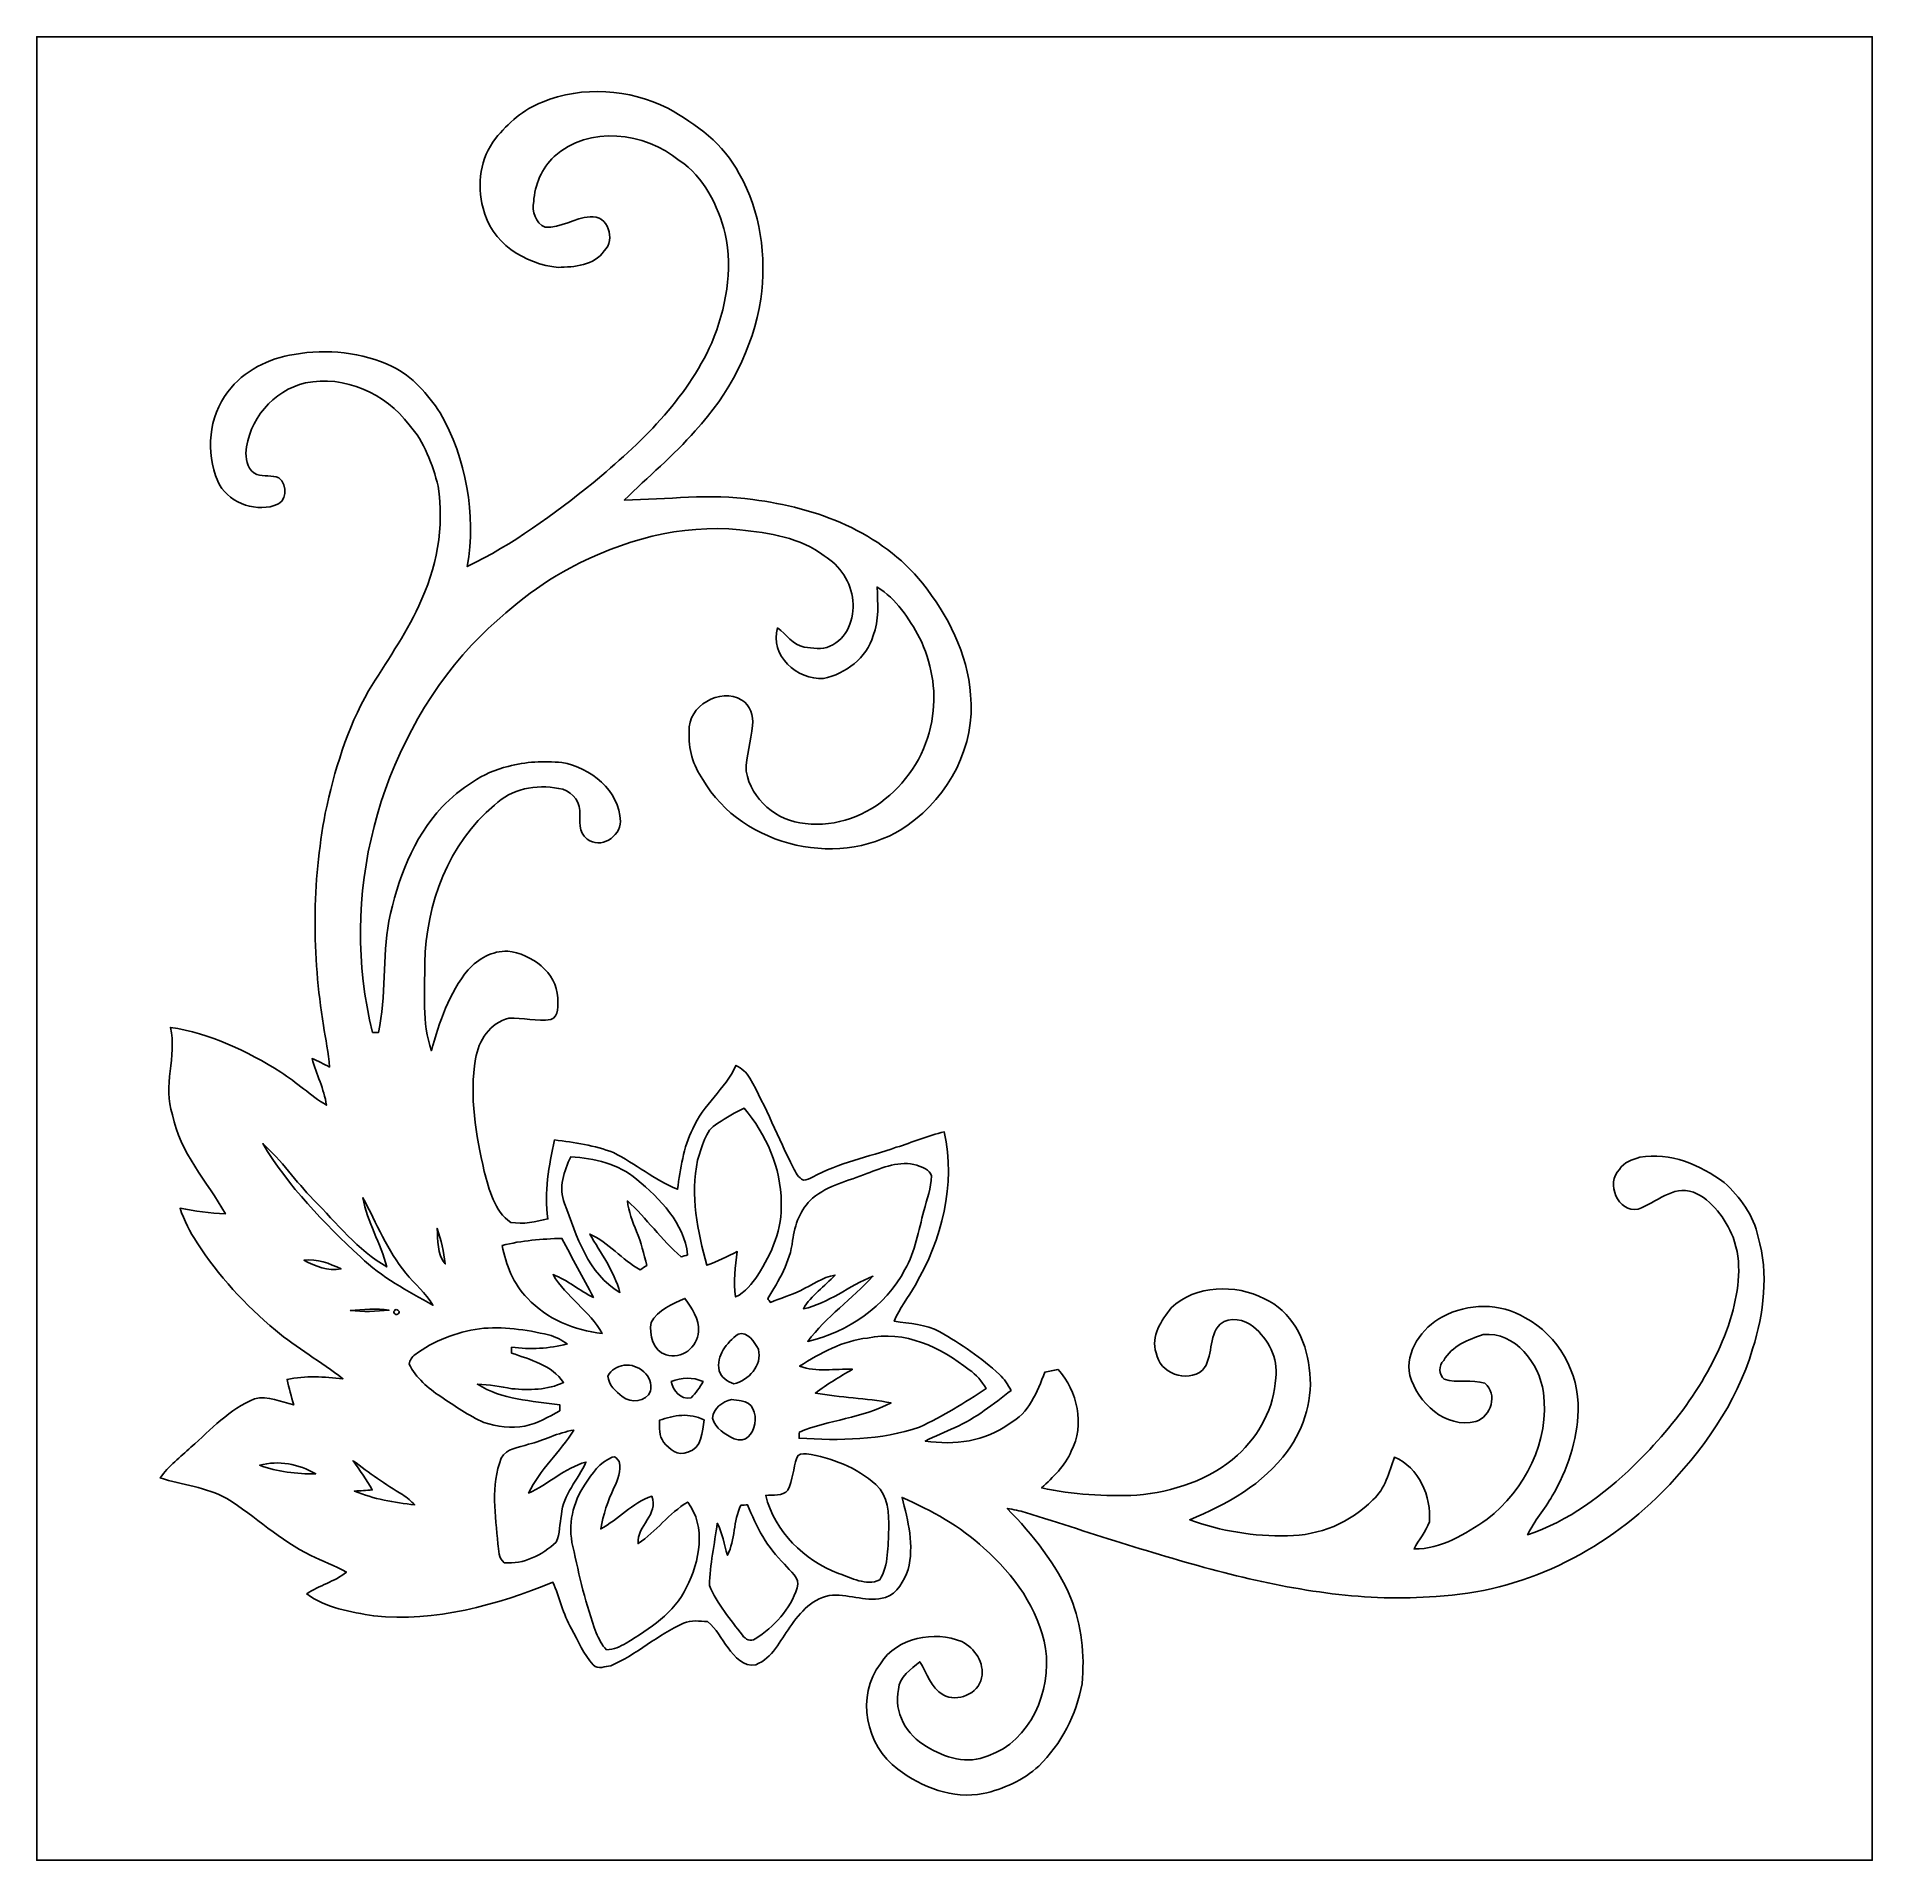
# Model space of a CAD drawing. Header units: centimetres. Extents: x -16.8 to 16.8, y -16.7 to 16.7.
import ezdxf

# ---------------------------------------------------------------- set-up
doc = ezdxf.new("R2010")
doc.units = ezdxf.units.CM
doc.header["$MEASUREMENT"] = 0
doc.layers.add('Layer 1', color=7, linetype='Continuous')

msp = doc.modelspace()

# ---------------------------------------------------------------- linework, layer by layer
at = {"layer": 'Layer 1', "color": 7}
for points, knots in [([(-16.77458, 16.66875), (-16.77458, 16.66875), (16.77458, 16.66875), (16.77458, 16.66875), (16.77458, 16.66875), (16.77458, 16.66875), (16.77458, -16.66875), (16.77458, -16.66875), (16.77458, -16.66875), (16.77458, -16.66875), (-16.77458, -16.66875), (-16.77458, -16.66875), (-16.77458, -16.66875), (-16.77458, -16.66875), (-16.77458, 16.66875), (-16.77458, 16.66875), (-16.77458, 16.66875), (-16.77458, 16.66875), (-16.77458, 16.66875), (-16.77458, 16.66875)], [0, 0, 0, 0, 0.16666667, 0.16666667, 0.16666667, 0.16666667, 0.33333333, 0.33333333, 0.33333333, 0.33333333, 0.5, 0.5, 0.5, 0.5, 0.66666667, 0.66666667, 0.66666667, 0.66666667, 1, 1, 1, 1]), ([(-7.53322, 15.47424), (-7.87788, 15.34407), (-8.15552, 15.08725), (-8.38906, 14.80961), (-8.38906, 14.80961), (-8.66775, 14.45189), (-8.73337, 13.97035), (-8.6173, 13.53714), (-8.6173, 13.53714), (-8.47937, 12.90955), (-7.85178, 12.5095), (-7.24323, 12.45129), (-7.24323, 12.45129), (-6.95431, 12.46011), (-6.58178, 12.48234), (-6.40362, 12.75397), (-6.40362, 12.75397), (-6.18702, 12.95047), (-6.33201, 13.4239), (-6.6608, 13.37522), (-6.6608, 13.37522), (-6.94443, 13.36357), (-7.19384, 13.1632), (-7.48348, 13.18613), (-7.48348, 13.18613), (-7.65881, 13.25774), (-7.72724, 13.47964), (-7.6902, 13.65391), (-7.6902, 13.65391), (-7.67327, 13.96047), (-7.54451, 14.26951), (-7.31555, 14.47729), (-7.31555, 14.47729), (-6.68761, 15.05726), (-5.65785, 14.92179), (-5.03096, 14.4078), (-5.03096, 14.4078), (-4.572, 14.10688), (-4.32611, 13.58124), (-4.19065, 13.06724), (-4.19065, 13.06724), (-4.05024, 12.39802), (-4.17689, 11.69458), (-4.43794, 11.07087), (-4.43794, 11.07087), (-4.9022, 10.03088), (-5.74463, 9.22726), (-6.60647, 8.51217), (-6.60647, 8.51217), (-7.32473, 7.93679), (-8.07261, 7.38258), (-8.90482, 6.98288), (-8.90482, 6.98288), (-8.74148, 7.94032), (-8.91999, 8.94927), (-9.40118, 9.79276), (-9.40118, 9.79276), (-9.62907, 10.13248), (-9.90247, 10.45704), (-10.27677, 10.64048), (-10.27677, 10.64048), (-10.83134, 10.90154), (-11.46563, 10.96998), (-12.06676, 10.86062), (-12.06676, 10.86062), (-12.53455, 10.789), (-12.99422, 10.56358), (-13.27891, 10.17623), (-13.27891, 10.17623), (-13.63698, 9.72256), (-13.68531, 9.07097), (-13.46588, 8.54639), (-13.46588, 8.54639), (-13.29972, 8.16328), (-12.81889, 7.97913), (-12.4333, 8.09554), (-12.4333, 8.09554), (-12.19447, 8.14493), (-12.186, 8.47019), (-12.34652, 8.60566), (-12.34652, 8.60566), (-12.47634, 8.65646), (-12.62133, 8.62224), (-12.75292, 8.66775), (-12.75292, 8.66775), (-12.90496, 8.73372), (-12.95118, 8.90658), (-12.95153, 9.05651), (-12.95153, 9.05651), (-12.91273, 9.6587), (-12.452, 10.2041), (-11.86251, 10.33956), (-11.86251, 10.33956), (-11.14919, 10.48738), (-10.40165, 10.14518), (-9.96915, 9.57509), (-9.96915, 9.57509), (-9.68375, 9.26253), (-9.54229, 8.85119), (-9.43681, 8.44938), (-9.43681, 8.44938), (-9.32145, 7.70643), (-9.46397, 6.93879), (-9.79311, 6.26674), (-9.79311, 6.26674), (-10.03653, 5.71359), (-10.40095, 5.22817), (-10.70786, 4.71064), (-10.70786, 4.71064), (-11.10544, 4.02061), (-11.3344, 3.24873), (-11.4995, 2.47368), (-11.4995, 2.47368), (-11.74327, 1.19592), (-11.74468, -0.12277), (-11.53195, -1.40511), (-11.53195, -1.40511), (-11.49703, -1.65911), (-11.43776, -1.91064), (-11.4233, -2.16711), (-11.4233, -2.16711), (-11.52772, -2.11279), (-11.63214, -2.05881), (-11.7408, -2.0133), (-11.7408, -2.0133), (-11.66072, -2.29941), (-11.52349, -2.56893), (-11.47833, -2.86456), (-11.47833, -2.86456), (-11.77255, -2.6864), (-12.02337, -2.44616), (-12.31336, -2.26131), (-12.31336, -2.26131), (-12.92789, -1.86972), (-13.60558, -1.55222), (-14.33124, -1.44216), (-14.33124, -1.44216), (-14.20495, -1.97238), (-14.47835, -2.51425), (-14.29209, -3.03848), (-14.29209, -3.03848), (-14.1605, -3.73098), (-13.65956, -4.25591), (-13.32653, -4.85246), (-13.32653, -4.85246), (-13.60523, -4.84046), (-13.88004, -4.79531), (-14.1545, -4.74909), (-14.1545, -4.74909), (-14.08148, -4.9724), (-13.97212, -5.1816), (-13.84476, -5.3788), (-13.84476, -5.3788), (-13.45283, -5.9817), (-12.96317, -6.51863), (-12.41002, -6.97759), (-12.41002, -6.97759), (-12.02126, -7.30356), (-11.57711, -7.55438), (-11.17776, -7.86659), (-11.17776, -7.86659), (-11.51784, -7.82955), (-11.86109, -7.80344), (-12.19906, -7.87894), (-12.19906, -7.87894), (-12.16554, -8.03522), (-12.12039, -8.18974), (-12.07699, -8.34425), (-12.07699, -8.34425), (-12.30983, -8.28887), (-12.54689, -8.16681), (-12.79102, -8.23383), (-12.79102, -8.23383), (-13.25174, -8.41587), (-13.59147, -8.79581), (-13.95554, -9.11578), (-13.95554, -9.11578), (-14.14568, -9.30028), (-14.37076, -9.45374), (-14.51575, -9.67987), (-14.51575, -9.67987), (-14.11323, -9.81004), (-13.67719, -9.84321), (-13.30254, -10.05452), (-13.30254, -10.05452), (-12.77338, -10.37661), (-12.33029, -10.82957), (-11.76549, -11.09521), (-11.76549, -11.09521), (-11.55241, -11.20422), (-11.32487, -11.2836), (-11.11497, -11.39966), (-11.11497, -11.39966), (-11.32769, -11.57922), (-11.61239, -11.63849), (-11.83816, -11.79865), (-11.83816, -11.79865), (-11.4868, -12.06394), (-11.03383, -12.12462), (-10.61367, -12.20188), (-10.61367, -12.20188), (-9.48725, -12.31194), (-8.37353, -12.0075), (-7.33989, -11.58452), (-7.33989, -11.58452), (-7.21924, -11.86498), (-7.15574, -12.16836), (-7.00229, -12.43506), (-7.00229, -12.43506), (-6.87599, -12.65767), (-6.78004, -12.90461), (-6.60329, -13.09405), (-6.60329, -13.09405), (-6.5211, -13.19177), (-6.37999, -13.11698), (-6.28262, -13.11381), (-6.28262, -13.11381), (-5.80813, -12.90779), (-5.42502, -12.54125), (-4.95124, -12.33346), (-4.95124, -12.33346), (-4.81436, -12.2749), (-4.65808, -12.29431), (-4.51379, -12.3063), (-4.51379, -12.3063), (-4.3494, -12.42836), (-4.26367, -12.62556), (-4.13808, -12.78361), (-4.13808, -12.78361), (-4.0192, -12.94553), (-3.85621, -13.13744), (-3.62903, -13.09405), (-3.62903, -13.09405), (-3.32705, -12.96564), (-3.18664, -12.66014), (-3.01025, -12.40614), (-3.01025, -12.40614), (-2.82116, -12.13838), (-2.57986, -11.85228), (-2.2285, -11.82017), (-2.2285, -11.82017), (-1.90606, -11.80571), (-1.58291, -11.96128), (-1.26294, -11.86251), (-1.26294, -11.86251), (-1.03787, -11.79336), (-0.92428, -11.55876), (-0.84878, -11.35556), (-0.84878, -11.35556), (-0.73166, -10.916), (-0.8509, -10.46374), (-0.95814, -10.03582), (-0.95814, -10.03582), (-0.41945, -10.27183), (0.10513, -10.5597), (0.53799, -10.96257), (0.53799, -10.96257), (1.08197, -11.44305), (1.54023, -12.07135), (1.66546, -12.79878), (1.66546, -12.79878), (1.77165, -13.57277), (1.39488, -14.49035), (0.61348, -14.75775), (0.61348, -14.75775), (0.23918, -14.92673), (-0.18133, -14.7895), (-0.51294, -14.58877), (-0.51294, -14.58877), (-0.87242, -14.38769), (-1.1176, -13.96153), (-1.02341, -13.5442), (-1.02341, -13.5442), (-1.00824, -13.31031), (-0.79587, -13.17766), (-0.63429, -13.03972), (-0.63429, -13.03972), (-0.50236, -13.24928), (-0.43427, -13.5128), (-0.20567, -13.6465), (-0.20567, -13.6465), (0.05327, -13.78691), (0.43497, -13.6271), (0.4953, -13.33218), (0.4953, -13.33218), (0.55351, -13.06195), (0.36795, -12.79172), (0.13582, -12.66966), (0.13582, -12.66966), (-0.36971, -12.4714), (-1.04987, -12.58499), (-1.35149, -13.07465), (-1.35149, -13.07465), (-1.80728, -13.65709), (-1.62066, -14.5796), (-1.03364, -15.00364), (-1.03364, -15.00364), (-0.59302, -15.33419), (-0.03528, -15.55574), (0.52388, -15.44849), (0.52388, -15.44849), (0.8957, -15.36841), (1.2573, -15.20437), (1.53917, -14.94508), (1.53917, -14.94508), (1.95263, -14.54432), (2.23132, -14.00669), (2.33151, -13.44083), (2.33151, -13.44083), (2.38301, -12.91272), (2.32304, -12.37121), (2.12619, -11.87662), (2.12619, -11.87662), (1.86231, -11.25326), (1.43122, -10.71951), (0.96344, -10.23691), (0.96344, -10.23691), (1.07421, -10.25701), (1.18921, -10.27783), (1.29822, -10.31028), (1.29822, -10.31028), (2.54071, -10.7001), (3.77543, -11.11814), (5.03802, -11.43917), (5.03802, -11.43917), (6.26639, -11.7408), (7.53286, -11.95035), (8.80181, -11.84346), (8.80181, -11.84346), (10.36038, -11.77396), (11.84663, -11.03842), (12.93636, -9.93775), (12.93636, -9.93775), (13.66344, -9.19762), (14.28821, -8.32379), (14.58807, -7.32049), (14.58807, -7.32049), (14.79268, -6.66291), (14.88193, -5.94607), (14.68861, -5.27473), (14.68861, -5.27473), (14.60888, -4.88068), (14.35806, -4.54519), (14.06701, -4.27884), (14.06701, -4.27884), (13.63098, -3.95711), (13.081, -3.71793), (12.5289, -3.81529), (12.5289, -3.81529), (12.38991, -3.85868), (12.23151, -3.90525), (12.15284, -4.03966), (12.15284, -4.03966), (11.89743, -4.28413), (12.12532, -4.83553), (12.49574, -4.76568), (12.49574, -4.76568), (12.83123, -4.64891), (13.11522, -4.32259), (13.50469, -4.45241), (13.50469, -4.45241), (13.85288, -4.59987), (14.08818, -4.93924), (14.22894, -5.27897), (14.22894, -5.27897), (14.40497, -5.73405), (14.32877, -6.23288), (14.20954, -6.69149), (14.20954, -6.69149), (13.88886, -7.76182), (13.20624, -8.68045), (12.41672, -9.45374), (12.41672, -9.45374), (11.85968, -9.99208), (11.21586, -10.46939), (10.47503, -10.71845), (10.47503, -10.71845), (10.59533, -10.46409), (10.78618, -10.25243), (10.92553, -10.00866), (10.92553, -10.00866), (11.19999, -9.53452), (11.3859, -8.99513), (11.3986, -8.44409), (11.3986, -8.44409), (11.41801, -7.75899), (11.03877, -7.07178), (10.42811, -6.75146), (10.42811, -6.75146), (9.97761, -6.47347), (9.38001, -6.48159), (8.91963, -6.73241), (8.91963, -6.73241), (8.5404, -6.93032), (8.23595, -7.366), (8.31956, -7.80591), (8.31956, -7.80591), (8.47302, -8.30263), (8.96973, -8.78452), (9.52888, -8.64694), (9.52888, -8.64694), (9.80793, -8.55839), (9.93493, -8.14458), (9.69398, -7.94844), (9.69398, -7.94844), (9.45515, -7.87471), (9.19021, -7.94949), (8.95244, -7.87471), (8.95244, -7.87471), (8.85119, -7.79216), (8.84026, -7.62141), (8.94151, -7.53004), (8.94151, -7.53004), (9.0872, -7.26581), (9.39447, -7.15222), (9.66152, -7.05626), (9.66152, -7.05626), (10.25701, -7.00546), (10.68317, -7.57873), (10.7636, -8.11424), (10.7636, -8.11424), (10.88108, -9.00218), (10.42987, -9.89965), (9.73314, -10.43517), (9.73314, -10.43517), (9.33556, -10.70504), (8.89706, -10.98374), (8.39858, -10.97774), (8.39858, -10.97774), (8.4903, -10.81229), (8.60919, -10.65918), (8.67869, -10.48279), (8.67869, -10.48279), (8.71714, -10.02242), (8.49066, -9.47843), (8.04051, -9.30099), (8.04051, -9.30099), (7.94561, -9.5758), (7.87188, -9.87848), (7.6454, -10.07921), (7.6454, -10.07921), (7.24182, -10.49867), (6.66432, -10.73221), (6.08471, -10.7375), (6.08471, -10.7375), (5.47899, -10.74773), (4.86692, -10.65354), (4.29824, -10.44399), (4.29824, -10.44399), (4.97522, -10.16706), (5.64444, -9.78994), (6.08471, -9.19021), (6.08471, -9.19021), (6.40009, -8.75489), (6.56378, -8.20349), (6.48406, -7.66727), (6.48406, -7.66727), (6.42832, -7.15257), (6.15456, -6.62234), (5.6642, -6.40186), (5.6642, -6.40186), (5.13221, -6.13198), (4.40831, -6.14821), (3.95993, -6.56978), (3.95993, -6.56978), (3.78707, -6.79662), (3.57681, -7.08836), (3.68688, -7.39069), (3.68688, -7.39069), (3.73944, -7.76676), (4.24709, -7.9502), (4.53249, -7.70819), (4.53249, -7.70819), (4.74204, -7.47536), (4.62386, -7.08801), (4.85775, -6.86894), (4.85775, -6.86894), (5.03061, -6.71583), (5.29872, -6.78639), (5.467, -6.91444), (5.467, -6.91444), (5.73405, -7.13916), (5.92208, -7.49159), (5.87022, -7.8486), (5.87022, -7.8486), (5.85047, -8.39294), (5.56613, -8.89988), (5.17172, -9.26359), (5.17172, -9.26359), (4.66972, -9.72044), (3.99415, -9.93281), (3.32952, -9.99384), (3.32952, -9.99384), (2.74884, -10.01818), (2.16182, -9.98573), (1.59279, -9.86261), (1.59279, -9.86261), (1.79846, -9.66047), (2.02106, -9.46397), (2.13466, -9.19057), (2.13466, -9.19057), (2.3816, -8.70832), (2.25002, -8.08849), (1.89442, -7.69549), (1.89442, -7.69549), (1.81257, -7.71208), (1.73108, -7.72901), (1.64959, -7.74594), (1.64959, -7.74594), (1.51836, -8.10507), (1.35855, -8.49806), (1.00048, -8.68751), (1.00048, -8.68751), (0.56339, -9.00924), (-0.00741, -9.0872), (-0.53375, -9.00359), (-0.53375, -9.00359), (-0.3556, -8.9154), (-0.17145, -8.83955), (0.01023, -8.75912), (0.01023, -8.75912), (0.38629, -8.58908), (0.71014, -8.32803), (1.0347, -8.07861), (1.0347, -8.07861), (0.97649, -7.97242), (0.91158, -7.86836), (0.82056, -7.78722), (0.82056, -7.78722), (0.49459, -7.47995), (0.11818, -7.23124), (-0.26917, -7.00864), (-0.26917, -7.00864), (-0.52105, -6.86188), (-0.82127, -6.86188), (-1.10102, -6.81426), (-1.10102, -6.81426), (-1.00859, -6.57648), (-0.84349, -6.37857), (-0.72002, -6.15809), (-0.72002, -6.15809), (-0.22895, -5.32059), (0.02328, -4.31765), (-0.18662, -3.35315), (-0.18662, -3.35315), (-0.48648, -3.42159), (-0.76906, -3.54577), (-1.06327, -3.63361), (-1.06327, -3.63361), (-1.57445, -3.81247), (-2.11455, -3.91971), (-2.59468, -4.17865), (-2.59468, -4.17865), (-2.6476, -4.19982), (-2.70051, -4.23827), (-2.75978, -4.23228), (-2.75978, -4.23228), (-2.8575, -4.19453), (-2.90089, -4.09046), (-2.94781, -4.00614), (-2.94781, -4.00614), (-3.22474, -3.46569), (-3.4417, -2.89595), (-3.74333, -2.3682), (-3.74333, -2.3682), (-3.79906, -2.26554), (-3.89114, -2.18863), (-3.99556, -2.13854), (-3.99556, -2.13854), (-4.18853, -2.57246), (-4.60093, -2.85785), (-4.78508, -3.2953), (-4.78508, -3.2953), (-4.95441, -3.63961), (-5.00944, -4.02519), (-5.0613, -4.40161), (-5.0613, -4.40161), (-5.48111, -4.22945), (-5.83353, -3.93629), (-6.23394, -3.72957), (-6.23394, -3.72957), (-6.57754, -3.59833), (-6.94619, -3.54471), (-7.3092, -3.4985), (-7.3092, -3.4985), (-7.41574, -3.97263), (-7.50076, -4.45629), (-7.43268, -4.94347), (-7.43268, -4.94347), (-7.65422, -4.99216), (-7.88423, -5.05001), (-8.10966, -5.00627), (-8.10966, -5.00627), (-8.41587, -4.80272), (-8.50265, -4.40902), (-8.59437, -4.07705), (-8.59437, -4.07705), (-8.74783, -3.40431), (-8.87201, -2.70369), (-8.75206, -2.01507), (-8.75206, -2.01507), (-8.7055, -1.68698), (-8.48395, -1.35255), (-8.14599, -1.27564), (-8.14599, -1.27564), (-7.88988, -1.26718), (-7.63341, -1.33421), (-7.37764, -1.29963), (-7.37764, -1.29963), (-7.22559, -1.24531), (-7.24958, -1.022), (-7.25135, -0.90064), (-7.25135, -0.90064), (-7.26934, -0.43462), (-7.73218, -0.09596), (-8.1661, -0.05115), (-8.1661, -0.05115), (-8.44726, -0.03563), (-8.70409, -0.19015), (-8.89, -0.38876), (-8.89, -0.38876), (-9.23749, -0.81598), (-9.41776, -1.34479), (-9.55887, -1.86972), (-9.55887, -1.86972), (-9.74055, -1.35643), (-9.67634, -0.79728), (-9.68199, -0.26388), (-9.68199, -0.26388), (-9.66047, 0.81104), (-9.24878, 1.92264), (-8.40811, 2.62326), (-8.40811, 2.62326), (-8.10225, 2.92171), (-7.64399, 3.00531), (-7.23477, 2.92559), (-7.23477, 2.92559), (-7.03368, 2.90195), (-6.8513, 2.72803), (-6.85024, 2.52095), (-6.85024, 2.52095), (-6.83331, 2.34244), (-6.88904, 2.1209), (-6.71266, 2.00131), (-6.71266, 2.00131), (-6.47383, 1.81116), (-6.10905, 2.03588), (-6.10588, 2.3241), (-6.10588, 2.3241), (-6.12034, 2.89525), (-6.65586, 3.30271), (-7.17797, 3.40289), (-7.17797, 3.40289), (-7.50535, 3.42089), (-7.84013, 3.42159), (-8.15799, 3.32952), (-8.15799, 3.32952), (-8.62683, 3.22016), (-9.02653, 2.92276), (-9.36519, 2.59186), (-9.36519, 2.59186), (-9.89648, 2.01401), (-10.17588, 1.25554), (-10.33992, 0.49989), (-10.33992, 0.49989), (-10.45281, -0.17286), (-10.38684, -0.8636), (-10.52548, -1.53388), (-10.52548, -1.53388), (-10.55299, -1.53353), (-10.60768, -1.53317), (-10.63519, -1.53317), (-10.63519, -1.53317), (-11.25961, 0.92992), (-10.54382, 3.67771), (-8.8265, 5.54496), (-8.8265, 5.54496), (-8.29416, 6.09353), (-7.70361, 6.5913), (-7.02804, 6.95537), (-7.02804, 6.95537), (-6.08259, 7.4609), (-5.00027, 7.7657), (-3.92183, 7.65281), (-3.92183, 7.65281), (-3.38914, 7.59672), (-2.81975, 7.51452), (-2.38054, 7.17973), (-2.38054, 7.17973), (-2.09832, 7.00052), (-1.88348, 6.69643), (-1.85914, 6.35706), (-1.85914, 6.35706), (-1.82704, 6.03462), (-1.9558, 5.65538), (-2.28141, 5.52662), (-2.28141, 5.52662), (-2.42323, 5.45147), (-2.59644, 5.49275), (-2.74638, 5.50827), (-2.74638, 5.50827), (-2.95169, 5.5559), (-3.07446, 5.74005), (-3.23215, 5.86211), (-3.23215, 5.86211), (-3.3849, 5.36046), (-2.87196, 4.90326), (-2.39466, 4.93889), (-2.39466, 4.93889), (-1.98684, 5.01897), (-1.60549, 5.31354), (-1.48378, 5.72029), (-1.48378, 5.72029), (-1.37619, 6.00287), (-1.40194, 6.31155), (-1.41358, 6.60682), (-1.41358, 6.60682), (-1.06186, 6.39551), (-0.8322, 6.03215), (-0.63747, 5.68078), (-0.63747, 5.68078), (-0.42651, 5.24051), (-0.32738, 4.7371), (-0.40076, 4.25168), (-0.40076, 4.25168), (-0.53622, 3.14537), (-1.57868, 2.14595), (-2.72979, 2.28529), (-2.72979, 2.28529), (-3.24803, 2.32551), (-3.71546, 2.72309), (-3.80788, 3.23921), (-3.80788, 3.23921), (-3.81388, 3.52249), (-3.71475, 3.79518), (-3.69217, 4.07529), (-3.69217, 4.07529), (-3.6703, 4.25132), (-3.73027, 4.44782), (-3.88761, 4.54272), (-3.88761, 4.54272), (-4.28166, 4.77908), (-4.87856, 4.43265), (-4.84964, 3.96804), (-4.84964, 3.96804), (-4.87151, 3.65584), (-4.77661, 3.34504), (-4.60058, 3.08857), (-4.60058, 3.08857), (-3.87421, 1.84044), (-2.03059, 1.42205), (-0.84878, 2.25848), (-0.84878, 2.25848), (-0.09737, 2.78271), (0.38876, 3.71581), (0.29492, 4.63832), (0.29492, 4.63832), (0.24024, 5.39327), (-0.12277, 6.09565), (-0.58596, 6.68091), (-0.58596, 6.68091), (-1.33562, 7.61506), (-2.52801, 8.06556), (-3.68653, 8.20526), (-3.68653, 8.20526), (-4.46617, 8.32344), (-5.25321, 8.20702), (-6.03462, 8.1982), (-6.03462, 8.1982), (-5.60776, 8.62612), (-5.1308, 9.00324), (-4.73851, 9.46573), (-4.73851, 9.46573), (-4.11727, 10.12966), (-3.68194, 10.96751), (-3.54118, 11.86886), (-3.54118, 11.86886), (-3.4357, 12.65026), (-3.53871, 13.47364), (-3.93524, 14.16332), (-3.93524, 14.16332), (-4.2097, 14.70731), (-4.72475, 15.0682), (-5.23981, 15.36241), (-5.23981, 15.36241), (-5.94254, 15.71519), (-6.80156, 15.77375), (-7.53322, 15.47424)], [0, 0, 0, 0, 0.00505051, 0.00505051, 0.00505051, 0.00505051, 0.01010101, 0.01010101, 0.01010101, 0.01010101, 0.01515152, 0.01515152, 0.01515152, 0.01515152, 0.02020202, 0.02020202, 0.02020202, 0.02020202, 0.02525253, 0.02525253, 0.02525253, 0.02525253, 0.03030303, 0.03030303, 0.03030303, 0.03030303, 0.03535354, 0.03535354, 0.03535354, 0.03535354, 0.04040404, 0.04040404, 0.04040404, 0.04040404, 0.04545455, 0.04545455, 0.04545455, 0.04545455, 0.05050505, 0.05050505, 0.05050505, 0.05050505, 0.05555556, 0.05555556, 0.05555556, 0.05555556, 0.06060606, 0.06060606, 0.06060606, 0.06060606, 0.06565657, 0.06565657, 0.06565657, 0.06565657, 0.07070707, 0.07070707, 0.07070707, 0.07070707, 0.07575758, 0.07575758, 0.07575758, 0.07575758, 0.08080808, 0.08080808, 0.08080808, 0.08080808, 0.08585859, 0.08585859, 0.08585859, 0.08585859, 0.09090909, 0.09090909, 0.09090909, 0.09090909, 0.0959596, 0.0959596, 0.0959596, 0.0959596, 0.1010101, 0.1010101, 0.1010101, 0.1010101, 0.10606061, 0.10606061, 0.10606061, 0.10606061, 0.11111111, 0.11111111, 0.11111111, 0.11111111, 0.11616162, 0.11616162, 0.11616162, 0.11616162, 0.12121212, 0.12121212, 0.12121212, 0.12121212, 0.12626263, 0.12626263, 0.12626263, 0.12626263, 0.13131313, 0.13131313, 0.13131313, 0.13131313, 0.13636364, 0.13636364, 0.13636364, 0.13636364, 0.14141414, 0.14141414, 0.14141414, 0.14141414, 0.14646465, 0.14646465, 0.14646465, 0.14646465, 0.15151515, 0.15151515, 0.15151515, 0.15151515, 0.15656566, 0.15656566, 0.15656566, 0.15656566, 0.16161616, 0.16161616, 0.16161616, 0.16161616, 0.16666667, 0.16666667, 0.16666667, 0.16666667, 0.17171717, 0.17171717, 0.17171717, 0.17171717, 0.17676768, 0.17676768, 0.17676768, 0.17676768, 0.18181818, 0.18181818, 0.18181818, 0.18181818, 0.18686869, 0.18686869, 0.18686869, 0.18686869, 0.19191919, 0.19191919, 0.19191919, 0.19191919, 0.1969697, 0.1969697, 0.1969697, 0.1969697, 0.2020202, 0.2020202, 0.2020202, 0.2020202, 0.20707071, 0.20707071, 0.20707071, 0.20707071, 0.21212121, 0.21212121, 0.21212121, 0.21212121, 0.21717172, 0.21717172, 0.21717172, 0.21717172, 0.22222222, 0.22222222, 0.22222222, 0.22222222, 0.22727273, 0.22727273, 0.22727273, 0.22727273, 0.23232323, 0.23232323, 0.23232323, 0.23232323, 0.23737374, 0.23737374, 0.23737374, 0.23737374, 0.24242424, 0.24242424, 0.24242424, 0.24242424, 0.24747475, 0.24747475, 0.24747475, 0.24747475, 0.25252525, 0.25252525, 0.25252525, 0.25252525, 0.25757576, 0.25757576, 0.25757576, 0.25757576, 0.26262626, 0.26262626, 0.26262626, 0.26262626, 0.26767677, 0.26767677, 0.26767677, 0.26767677, 0.27272727, 0.27272727, 0.27272727, 0.27272727, 0.27777778, 0.27777778, 0.27777778, 0.27777778, 0.28282828, 0.28282828, 0.28282828, 0.28282828, 0.28787879, 0.28787879, 0.28787879, 0.28787879, 0.29292929, 0.29292929, 0.29292929, 0.29292929, 0.2979798, 0.2979798, 0.2979798, 0.2979798, 0.3030303, 0.3030303, 0.3030303, 0.3030303, 0.30808081, 0.30808081, 0.30808081, 0.30808081, 0.31313131, 0.31313131, 0.31313131, 0.31313131, 0.31818182, 0.31818182, 0.31818182, 0.31818182, 0.32323232, 0.32323232, 0.32323232, 0.32323232, 0.32828283, 0.32828283, 0.32828283, 0.32828283, 0.33333333, 0.33333333, 0.33333333, 0.33333333, 0.33838384, 0.33838384, 0.33838384, 0.33838384, 0.34343434, 0.34343434, 0.34343434, 0.34343434, 0.34848485, 0.34848485, 0.34848485, 0.34848485, 0.35353535, 0.35353535, 0.35353535, 0.35353535, 0.35858586, 0.35858586, 0.35858586, 0.35858586, 0.36363636, 0.36363636, 0.36363636, 0.36363636, 0.36868687, 0.36868687, 0.36868687, 0.36868687, 0.37373737, 0.37373737, 0.37373737, 0.37373737, 0.37878788, 0.37878788, 0.37878788, 0.37878788, 0.38383838, 0.38383838, 0.38383838, 0.38383838, 0.38888889, 0.38888889, 0.38888889, 0.38888889, 0.39393939, 0.39393939, 0.39393939, 0.39393939, 0.3989899, 0.3989899, 0.3989899, 0.3989899, 0.4040404, 0.4040404, 0.4040404, 0.4040404, 0.40909091, 0.40909091, 0.40909091, 0.40909091, 0.41414141, 0.41414141, 0.41414141, 0.41414141, 0.41919192, 0.41919192, 0.41919192, 0.41919192, 0.42424242, 0.42424242, 0.42424242, 0.42424242, 0.42929293, 0.42929293, 0.42929293, 0.42929293, 0.43434343, 0.43434343, 0.43434343, 0.43434343, 0.43939394, 0.43939394, 0.43939394, 0.43939394, 0.44444444, 0.44444444, 0.44444444, 0.44444444, 0.44949495, 0.44949495, 0.44949495, 0.44949495, 0.45454545, 0.45454545, 0.45454545, 0.45454545, 0.45959596, 0.45959596, 0.45959596, 0.45959596, 0.46464646, 0.46464646, 0.46464646, 0.46464646, 0.46969697, 0.46969697, 0.46969697, 0.46969697, 0.47474747, 0.47474747, 0.47474747, 0.47474747, 0.47979798, 0.47979798, 0.47979798, 0.47979798, 0.48484848, 0.48484848, 0.48484848, 0.48484848, 0.48989899, 0.48989899, 0.48989899, 0.48989899, 0.49494949, 0.49494949, 0.49494949, 0.49494949, 0.5, 0.5, 0.5, 0.5, 0.50505051, 0.50505051, 0.50505051, 0.50505051, 0.51010101, 0.51010101, 0.51010101, 0.51010101, 0.51515152, 0.51515152, 0.51515152, 0.51515152, 0.52020202, 0.52020202, 0.52020202, 0.52020202, 0.52525253, 0.52525253, 0.52525253, 0.52525253, 0.53030303, 0.53030303, 0.53030303, 0.53030303, 0.53535354, 0.53535354, 0.53535354, 0.53535354, 0.54040404, 0.54040404, 0.54040404, 0.54040404, 0.54545455, 0.54545455, 0.54545455, 0.54545455, 0.55050505, 0.55050505, 0.55050505, 0.55050505, 0.55555556, 0.55555556, 0.55555556, 0.55555556, 0.56060606, 0.56060606, 0.56060606, 0.56060606, 0.56565657, 0.56565657, 0.56565657, 0.56565657, 0.57070707, 0.57070707, 0.57070707, 0.57070707, 0.57575758, 0.57575758, 0.57575758, 0.57575758, 0.58080808, 0.58080808, 0.58080808, 0.58080808, 0.58585859, 0.58585859, 0.58585859, 0.58585859, 0.59090909, 0.59090909, 0.59090909, 0.59090909, 0.5959596, 0.5959596, 0.5959596, 0.5959596, 0.6010101, 0.6010101, 0.6010101, 0.6010101, 0.60606061, 0.60606061, 0.60606061, 0.60606061, 0.61111111, 0.61111111, 0.61111111, 0.61111111, 0.61616162, 0.61616162, 0.61616162, 0.61616162, 0.62121212, 0.62121212, 0.62121212, 0.62121212, 0.62626263, 0.62626263, 0.62626263, 0.62626263, 0.63131313, 0.63131313, 0.63131313, 0.63131313, 0.63636364, 0.63636364, 0.63636364, 0.63636364, 0.64141414, 0.64141414, 0.64141414, 0.64141414, 0.64646465, 0.64646465, 0.64646465, 0.64646465, 0.65151515, 0.65151515, 0.65151515, 0.65151515, 0.65656566, 0.65656566, 0.65656566, 0.65656566, 0.66161616, 0.66161616, 0.66161616, 0.66161616, 0.66666667, 0.66666667, 0.66666667, 0.66666667, 0.67171717, 0.67171717, 0.67171717, 0.67171717, 0.67676768, 0.67676768, 0.67676768, 0.67676768, 0.68181818, 0.68181818, 0.68181818, 0.68181818, 0.68686869, 0.68686869, 0.68686869, 0.68686869, 0.69191919, 0.69191919, 0.69191919, 0.69191919, 0.6969697, 0.6969697, 0.6969697, 0.6969697, 0.7020202, 0.7020202, 0.7020202, 0.7020202, 0.70707071, 0.70707071, 0.70707071, 0.70707071, 0.71212121, 0.71212121, 0.71212121, 0.71212121, 0.71717172, 0.71717172, 0.71717172, 0.71717172, 0.72222222, 0.72222222, 0.72222222, 0.72222222, 0.72727273, 0.72727273, 0.72727273, 0.72727273, 0.73232323, 0.73232323, 0.73232323, 0.73232323, 0.73737374, 0.73737374, 0.73737374, 0.73737374, 0.74242424, 0.74242424, 0.74242424, 0.74242424, 0.74747475, 0.74747475, 0.74747475, 0.74747475, 0.75252525, 0.75252525, 0.75252525, 0.75252525, 0.75757576, 0.75757576, 0.75757576, 0.75757576, 0.76262626, 0.76262626, 0.76262626, 0.76262626, 0.76767677, 0.76767677, 0.76767677, 0.76767677, 0.77272727, 0.77272727, 0.77272727, 0.77272727, 0.77777778, 0.77777778, 0.77777778, 0.77777778, 0.78282828, 0.78282828, 0.78282828, 0.78282828, 0.78787879, 0.78787879, 0.78787879, 0.78787879, 0.79292929, 0.79292929, 0.79292929, 0.79292929, 0.7979798, 0.7979798, 0.7979798, 0.7979798, 0.8030303, 0.8030303, 0.8030303, 0.8030303, 0.80808081, 0.80808081, 0.80808081, 0.80808081, 0.81313131, 0.81313131, 0.81313131, 0.81313131, 0.81818182, 0.81818182, 0.81818182, 0.81818182, 0.82323232, 0.82323232, 0.82323232, 0.82323232, 0.82828283, 0.82828283, 0.82828283, 0.82828283, 0.83333333, 0.83333333, 0.83333333, 0.83333333, 0.83838384, 0.83838384, 0.83838384, 0.83838384, 0.84343434, 0.84343434, 0.84343434, 0.84343434, 0.84848485, 0.84848485, 0.84848485, 0.84848485, 0.85353535, 0.85353535, 0.85353535, 0.85353535, 0.85858586, 0.85858586, 0.85858586, 0.85858586, 0.86363636, 0.86363636, 0.86363636, 0.86363636, 0.86868687, 0.86868687, 0.86868687, 0.86868687, 0.87373737, 0.87373737, 0.87373737, 0.87373737, 0.87878788, 0.87878788, 0.87878788, 0.87878788, 0.88383838, 0.88383838, 0.88383838, 0.88383838, 0.88888889, 0.88888889, 0.88888889, 0.88888889, 0.89393939, 0.89393939, 0.89393939, 0.89393939, 0.8989899, 0.8989899, 0.8989899, 0.8989899, 0.9040404, 0.9040404, 0.9040404, 0.9040404, 0.90909091, 0.90909091, 0.90909091, 0.90909091, 0.91414141, 0.91414141, 0.91414141, 0.91414141, 0.91919192, 0.91919192, 0.91919192, 0.91919192, 0.92424242, 0.92424242, 0.92424242, 0.92424242, 0.92929293, 0.92929293, 0.92929293, 0.92929293, 0.93434343, 0.93434343, 0.93434343, 0.93434343, 0.93939394, 0.93939394, 0.93939394, 0.93939394, 0.94444444, 0.94444444, 0.94444444, 0.94444444, 0.94949495, 0.94949495, 0.94949495, 0.94949495, 0.95454545, 0.95454545, 0.95454545, 0.95454545, 0.95959596, 0.95959596, 0.95959596, 0.95959596, 0.96464646, 0.96464646, 0.96464646, 0.96464646, 0.96969697, 0.96969697, 0.96969697, 0.96969697, 0.97474747, 0.97474747, 0.97474747, 0.97474747, 0.97979798, 0.97979798, 0.97979798, 0.97979798, 0.98484848, 0.98484848, 0.98484848, 0.98484848, 0.98989899, 0.98989899, 0.98989899, 0.98989899, 1, 1, 1, 1]), ([(-4.32541, -3.19193), (-4.16772, -3.09774), (-4.01532, -2.98662), (-3.84351, -2.91959), (-3.84351, -2.91959), (-3.44346, -3.39796), (-3.16794, -4.00897), (-3.16759, -4.64079), (-3.16759, -4.64079), (-3.1429, -5.11704), (-3.34186, -5.57459), (-3.59163, -5.969), (-3.59163, -5.969), (-3.70346, -6.12458), (-3.82305, -6.28862), (-4.00156, -6.37081), (-4.00156, -6.37081), (-4.0453, -6.09388), (-4.01073, -5.8166), (-3.97051, -5.54179), (-3.97051, -5.54179), (-4.15643, -5.62363), (-4.33176, -5.72805), (-4.52543, -5.79155), (-4.52543, -5.79155), (-4.69653, -5.17066), (-4.82918, -4.51344), (-4.69477, -3.87244), (-4.69477, -3.87244), (-4.61328, -3.62903), (-4.57165, -3.33199), (-4.32541, -3.19193)], [0, 0, 0, 0, 0.11111111, 0.11111111, 0.11111111, 0.11111111, 0.22222222, 0.22222222, 0.22222222, 0.22222222, 0.33333333, 0.33333333, 0.33333333, 0.33333333, 0.44444444, 0.44444444, 0.44444444, 0.44444444, 0.55555556, 0.55555556, 0.55555556, 0.55555556, 0.66666667, 0.66666667, 0.66666667, 0.66666667, 0.77777778, 0.77777778, 0.77777778, 0.77777778, 1, 1, 1, 1]), ([(-12.64461, -3.56623), (-12.29678, -3.87068), (-12.03925, -4.26191), (-11.71787, -4.59176), (-11.71787, -4.59176), (-11.28854, -5.01826), (-10.91001, -5.51498), (-10.37731, -5.82119), (-10.37731, -5.82119), (-10.48561, -5.38798), (-10.73326, -4.99992), (-10.81229, -4.55789), (-10.81229, -4.55789), (-10.56181, -5.02356), (-10.3692, -5.52309), (-10.02524, -5.93372), (-10.02524, -5.93372), (-9.86825, -6.13586), (-9.66223, -6.29779), (-9.53417, -6.52216), (-9.53417, -6.52216), (-9.99525, -6.25969), (-10.47433, -6.01098), (-10.85956, -5.63915), (-10.85956, -5.63915), (-11.52772, -5.01721), (-12.17119, -4.35187), (-12.64461, -3.56623)], [0, 0, 0, 0, 0.125, 0.125, 0.125, 0.125, 0.25, 0.25, 0.25, 0.25, 0.375, 0.375, 0.375, 0.375, 0.5, 0.5, 0.5, 0.5, 0.625, 0.625, 0.625, 0.625, 0.75, 0.75, 0.75, 0.75, 1, 1, 1, 1]), ([(-7.01075, -3.80788), (-6.58354, -3.83822), (-6.14292, -3.93453), (-5.80884, -4.22099), (-5.80884, -4.22099), (-5.38127, -4.58047), (-4.93995, -5.01191), (-4.87856, -5.60211), (-4.87856, -5.60211), (-4.90855, -5.61093), (-4.96817, -5.62857), (-4.99816, -5.63739), (-4.99816, -5.63739), (-5.36046, -5.32906), (-5.62575, -4.92795), (-5.97958, -4.61327), (-5.97958, -4.61327), (-5.95806, -4.80942), (-5.88433, -4.99251), (-5.80919, -5.17278), (-5.80919, -5.17278), (-5.72523, -5.37316), (-5.68184, -5.58659), (-5.62293, -5.79508), (-5.62293, -5.79508), (-5.66385, -5.82048), (-5.70477, -5.84659), (-5.74569, -5.87269), (-5.74569, -5.87269), (-6.07766, -5.69066), (-6.31825, -5.37422), (-6.66609, -5.22076), (-6.66609, -5.22076), (-6.46536, -5.56648), (-6.22441, -5.89562), (-6.11434, -6.28615), (-6.11434, -6.28615), (-6.70595, -5.94819), (-6.90386, -5.2578), (-7.12752, -4.66055), (-7.12752, -4.66055), (-7.23688, -4.37303), (-7.1441, -4.06823), (-7.01075, -3.80788)], [0, 0, 0, 0, 0.08333333, 0.08333333, 0.08333333, 0.08333333, 0.16666667, 0.16666667, 0.16666667, 0.16666667, 0.25, 0.25, 0.25, 0.25, 0.33333333, 0.33333333, 0.33333333, 0.33333333, 0.41666667, 0.41666667, 0.41666667, 0.41666667, 0.5, 0.5, 0.5, 0.5, 0.58333333, 0.58333333, 0.58333333, 0.58333333, 0.66666667, 0.66666667, 0.66666667, 0.66666667, 0.75, 0.75, 0.75, 0.75, 0.83333333, 0.83333333, 0.83333333, 0.83333333, 1, 1, 1, 1]), ([(-1.60161, -4.11374), (-1.31198, -4.00544), (-0.99836, -3.87138), (-0.68615, -3.9624), (-0.68615, -3.9624), (-0.58491, -4.0005), (-0.45226, -4.0386), (-0.42122, -4.15678), (-0.42122, -4.15678), (-0.42404, -4.37762), (-0.50694, -4.5847), (-0.55915, -4.79637), (-0.55915, -4.79637), (-0.65934, -5.15832), (-0.71826, -5.53932), (-0.90558, -5.86987), (-0.90558, -5.86987), (-1.26083, -6.54614), (-1.94874, -7.0104), (-2.68146, -7.18291), (-2.68146, -7.18291), (-2.34527, -6.72677), (-1.86972, -6.4075), (-1.49225, -5.99264), (-1.49225, -5.99264), (-1.92723, -6.16232), (-2.29658, -6.49076), (-2.7626, -6.58671), (-2.7626, -6.58671), (-2.61902, -6.33589), (-2.36996, -6.18173), (-2.18334, -5.96935), (-2.18334, -5.96935), (-2.41159, -6.0131), (-2.60456, -6.14927), (-2.80952, -6.25122), (-2.80952, -6.25122), (-2.98944, -6.33695), (-3.18064, -6.39586), (-3.3655, -6.46959), (-3.3655, -6.46959), (-3.37785, -6.45195), (-3.40184, -6.41667), (-3.41418, -6.39904), (-3.41418, -6.39904), (-3.20781, -6.07201), (-3.00496, -5.73158), (-2.95875, -5.33929), (-2.95875, -5.33929), (-2.921, -5.05213), (-2.81693, -4.76356), (-2.59468, -4.56671), (-2.59468, -4.56671), (-2.31069, -4.32576), (-1.93922, -4.24991), (-1.60161, -4.11374)], [0, 0, 0, 0, 0.06666667, 0.06666667, 0.06666667, 0.06666667, 0.13333333, 0.13333333, 0.13333333, 0.13333333, 0.2, 0.2, 0.2, 0.2, 0.26666667, 0.26666667, 0.26666667, 0.26666667, 0.33333333, 0.33333333, 0.33333333, 0.33333333, 0.4, 0.4, 0.4, 0.4, 0.46666667, 0.46666667, 0.46666667, 0.46666667, 0.53333333, 0.53333333, 0.53333333, 0.53333333, 0.6, 0.6, 0.6, 0.6, 0.66666667, 0.66666667, 0.66666667, 0.66666667, 0.73333333, 0.73333333, 0.73333333, 0.73333333, 0.8, 0.8, 0.8, 0.8, 0.86666667, 0.86666667, 0.86666667, 0.86666667, 1, 1, 1, 1]), ([(-9.45833, -5.11775), (-9.38071, -5.32624), (-9.33838, -5.54461), (-9.3091, -5.76474), (-9.3091, -5.76474), (-9.46432, -5.58976), (-9.43575, -5.33365), (-9.45833, -5.11775)], [0, 0, 0, 0, 0.33333333, 0.33333333, 0.33333333, 0.33333333, 1, 1, 1, 1]), ([(-8.26629, -5.43031), (-7.90998, -5.33541), (-7.54168, -5.31107), (-7.17515, -5.29908), (-7.17515, -5.29908), (-6.98994, -5.66208), (-6.78603, -6.01592), (-6.60047, -6.37857), (-6.60047, -6.37857), (-6.85412, -6.2544), (-7.07214, -6.06284), (-7.33707, -5.9623), (-7.33707, -5.9623), (-7.10106, -6.37258), (-6.66397, -6.6227), (-6.43996, -7.03897), (-6.43996, -7.03897), (-6.94902, -6.97865), (-7.45208, -6.77545), (-7.80521, -6.3941), (-7.80521, -6.3941), (-8.06027, -6.13375), (-8.19891, -5.78344), (-8.26629, -5.43031)], [0, 0, 0, 0, 0.14285714, 0.14285714, 0.14285714, 0.14285714, 0.28571429, 0.28571429, 0.28571429, 0.28571429, 0.42857143, 0.42857143, 0.42857143, 0.42857143, 0.57142857, 0.57142857, 0.57142857, 0.57142857, 0.71428571, 0.71428571, 0.71428571, 0.71428571, 1, 1, 1, 1]), ([(-11.89002, -5.69912), (-11.64908, -5.66491), (-11.42541, -5.76051), (-11.21128, -5.85611), (-11.21128, -5.85611), (-11.45293, -5.89986), (-11.68294, -5.81201), (-11.89002, -5.69912)], [0, 0, 0, 0, 0.33333333, 0.33333333, 0.33333333, 0.33333333, 1, 1, 1, 1]), ([(-11.04336, -6.61564), (-10.80841, -6.60188), (-10.56922, -6.57613), (-10.33498, -6.61353), (-10.33498, -6.61353), (-10.57028, -6.62623), (-10.80911, -6.65304), (-11.04336, -6.61564)], [0, 0, 0, 0, 0.33333333, 0.33333333, 0.33333333, 0.33333333, 1, 1, 1, 1]), ([(-10.23691, -6.62093), (-10.20621, -6.57225), (-10.12261, -6.62305), (-10.16106, -6.67138), (-10.16106, -6.67138), (-10.19175, -6.72042), (-10.27501, -6.66856), (-10.23691, -6.62093)], [0, 0, 0, 0, 0.33333333, 0.33333333, 0.33333333, 0.33333333, 1, 1, 1, 1]), ([(-5.54602, -6.83966), (-5.42466, -6.60224), (-5.1562, -6.49923), (-4.92584, -6.39833), (-4.92584, -6.39833), (-4.80483, -6.57931), (-4.65878, -6.76945), (-4.6796, -7.00264), (-4.6796, -7.00264), (-4.68983, -7.28592), (-4.99428, -7.52722), (-5.27156, -7.42668), (-5.27156, -7.42668), (-5.51109, -7.35647), (-5.58306, -7.05838), (-5.54602, -6.83966)], [0, 0, 0, 0, 0.2, 0.2, 0.2, 0.2, 0.4, 0.4, 0.4, 0.4, 0.6, 0.6, 0.6, 0.6, 1, 1, 1, 1]), ([(-8.68045, -6.95043), (-8.25676, -6.90598), (-7.83096, -6.96524), (-7.41927, -7.06437), (-7.41927, -7.06437), (-7.29509, -7.09471), (-7.18079, -7.1561), (-7.07672, -7.22912), (-7.07672, -7.22912), (-7.40833, -7.31732), (-7.75617, -7.33143), (-8.09625, -7.28909), (-8.09625, -7.28909), (-8.09625, -7.31555), (-8.0966, -7.36882), (-8.0966, -7.39528), (-8.0966, -7.39528), (-7.7537, -7.51664), (-7.36283, -7.61506), (-7.1441, -7.93362), (-7.1441, -7.93362), (-7.43761, -8.07297), (-7.77311, -8.07579), (-8.09025, -8.04757), (-8.09025, -8.04757), (-8.29804, -8.00523), (-8.50794, -7.97278), (-8.71996, -7.96466), (-8.71996, -7.96466), (-8.27299, -8.25041), (-7.72478, -8.26735), (-7.21572, -8.34214), (-7.21572, -8.34214), (-7.21501, -8.3693), (-7.21395, -8.42398), (-7.21325, -8.45114), (-7.21325, -8.45114), (-7.41715, -8.56333), (-7.62106, -8.68433), (-7.85248, -8.7309), (-7.85248, -8.7309), (-8.10119, -8.78064), (-8.36013, -8.74042), (-8.60002, -8.66669), (-8.60002, -8.66669), (-8.88012, -8.53828), (-9.13412, -8.35978), (-9.3913, -8.19185), (-9.3913, -8.19185), (-9.62166, -8.03663), (-9.84497, -7.85142), (-9.96915, -7.59672), (-9.96915, -7.59672), (-9.95786, -7.52828), (-9.91799, -7.4676), (-9.86367, -7.42597), (-9.86367, -7.42597), (-9.51794, -7.16986), (-9.10484, -7.01216), (-8.68045, -6.95043)], [0, 0, 0, 0, 0.0625, 0.0625, 0.0625, 0.0625, 0.125, 0.125, 0.125, 0.125, 0.1875, 0.1875, 0.1875, 0.1875, 0.25, 0.25, 0.25, 0.25, 0.3125, 0.3125, 0.3125, 0.3125, 0.375, 0.375, 0.375, 0.375, 0.4375, 0.4375, 0.4375, 0.4375, 0.5, 0.5, 0.5, 0.5, 0.5625, 0.5625, 0.5625, 0.5625, 0.625, 0.625, 0.625, 0.625, 0.6875, 0.6875, 0.6875, 0.6875, 0.75, 0.75, 0.75, 0.75, 0.8125, 0.8125, 0.8125, 0.8125, 0.875, 0.875, 0.875, 0.875, 1, 1, 1, 1]), ([(-3.9564, -7.04885), (-3.77613, -6.99241), (-3.65936, -7.20125), (-3.58352, -7.32755), (-3.58352, -7.32755), (-3.50943, -7.62318), (-3.76238, -7.89623), (-4.03613, -7.95867), (-4.03613, -7.95867), (-4.14549, -7.91104), (-4.27143, -7.84684), (-4.2986, -7.71984), (-4.2986, -7.71984), (-4.36668, -7.44467), (-4.15784, -7.20478), (-3.9564, -7.04885)], [0, 0, 0, 0, 0.2, 0.2, 0.2, 0.2, 0.4, 0.4, 0.4, 0.4, 0.6, 0.6, 0.6, 0.6, 1, 1, 1, 1]), ([(-1.58997, -7.12082), (-0.91652, -6.9723), (-0.24659, -7.29298), (0.26987, -7.7022), (0.26987, -7.7022), (0.40181, -7.78722), (0.49636, -7.91422), (0.57714, -8.0458), (0.57714, -8.0458), (0.18697, -8.30404), (-0.21308, -8.55274), (-0.63853, -8.74889), (-0.63853, -8.74889), (-1.34197, -8.99442), (-2.10538, -8.99548), (-2.83986, -8.95244), (-2.83986, -8.95244), (-2.8388, -8.92457), (-2.83704, -8.86919), (-2.83598, -8.84132), (-2.83598, -8.84132), (-2.29094, -8.61766), (-1.6824, -8.5852), (-1.15923, -8.3058), (-1.15923, -8.3058), (-1.61608, -8.22149), (-2.08456, -8.20914), (-2.54247, -8.12871), (-2.54247, -8.12871), (-2.33045, -7.96361), (-2.09621, -7.83202), (-1.8669, -7.69303), (-1.8669, -7.69303), (-2.18828, -7.6775), (-2.52095, -7.74947), (-2.83069, -7.63482), (-2.83069, -7.63482), (-2.45181, -7.39669), (-2.04294, -7.1688), (-1.58997, -7.12082)], [0, 0, 0, 0, 0.09090909, 0.09090909, 0.09090909, 0.09090909, 0.18181818, 0.18181818, 0.18181818, 0.18181818, 0.27272727, 0.27272727, 0.27272727, 0.27272727, 0.36363636, 0.36363636, 0.36363636, 0.36363636, 0.45454545, 0.45454545, 0.45454545, 0.45454545, 0.54545455, 0.54545455, 0.54545455, 0.54545455, 0.63636364, 0.63636364, 0.63636364, 0.63636364, 0.72727273, 0.72727273, 0.72727273, 0.72727273, 0.81818182, 0.81818182, 0.81818182, 0.81818182, 1, 1, 1, 1]), ([(-6.0392, -7.61682), (-5.78344, -7.58719), (-5.48852, -7.81367), (-5.55801, -8.09272), (-5.55801, -8.09272), (-5.63386, -8.29381), (-5.91749, -8.3185), (-6.07131, -8.19079), (-6.07131, -8.19079), (-6.18984, -8.09766), (-6.32566, -7.97877), (-6.33307, -7.81756), (-6.33307, -7.81756), (-6.28121, -7.70326), (-6.15844, -7.63693), (-6.0392, -7.61682)], [0, 0, 0, 0, 0.2, 0.2, 0.2, 0.2, 0.4, 0.4, 0.4, 0.4, 0.6, 0.6, 0.6, 0.6, 1, 1, 1, 1]), ([(-5.17631, -7.91563), (-4.99039, -7.84472), (-4.78014, -7.82849), (-4.59669, -7.91704), (-4.59669, -7.91704), (-4.65773, -8.02358), (-4.72546, -8.128), (-4.81577, -8.21302), (-4.81577, -8.21302), (-5.01227, -8.24865), (-5.14315, -8.08778), (-5.17631, -7.91563)], [0, 0, 0, 0, 0.25, 0.25, 0.25, 0.25, 0.5, 0.5, 0.5, 0.5, 1, 1, 1, 1]), ([(-4.07529, -8.24406), (-4.03084, -8.25041), (-3.94194, -8.26382), (-3.89749, -8.27052), (-3.89749, -8.27052), (-3.48298, -8.30862), (-3.60363, -9.11825), (-4.02731, -8.96585), (-4.02731, -8.96585), (-4.18148, -8.87695), (-4.38256, -8.77993), (-4.42066, -8.58661), (-4.42066, -8.58661), (-4.4129, -8.40564), (-4.23545, -8.2864), (-4.07529, -8.24406)], [0, 0, 0, 0, 0.2, 0.2, 0.2, 0.2, 0.4, 0.4, 0.4, 0.4, 0.6, 0.6, 0.6, 0.6, 1, 1, 1, 1]), ([(-5.39362, -8.62506), (-5.13115, -8.53017), (-4.83588, -8.48219), (-4.57835, -8.61871), (-4.57835, -8.61871), (-4.60446, -8.82438), (-4.61857, -9.14647), (-4.87292, -9.20538), (-4.87292, -9.20538), (-5.05707, -9.29146), (-5.21194, -9.15106), (-5.31813, -9.02264), (-5.31813, -9.02264), (-5.40244, -8.90834), (-5.39503, -8.75947), (-5.39362, -8.62506)], [0, 0, 0, 0, 0.2, 0.2, 0.2, 0.2, 0.4, 0.4, 0.4, 0.4, 0.6, 0.6, 0.6, 0.6, 1, 1, 1, 1]), ([(-7.78651, -9.06427), (-7.50605, -8.99266), (-7.24676, -8.84943), (-6.95925, -8.80463), (-6.95925, -8.80463), (-7.20549, -9.20891), (-7.58014, -9.52429), (-7.78369, -9.95715), (-7.78369, -9.95715), (-7.41892, -9.79593), (-7.12964, -9.49607), (-6.73735, -9.38812), (-6.73735, -9.38812), (-6.87458, -9.71479), (-7.15927, -9.97832), (-7.1822, -10.34909), (-7.1822, -10.34909), (-7.22313, -10.51384), (-7.20196, -10.6994), (-7.28169, -10.85356), (-7.28169, -10.85356), (-7.53357, -11.08639), (-7.87647, -11.26561), (-8.22889, -11.22856), (-8.22889, -11.22856), (-8.33438, -11.15095), (-8.32732, -10.99714), (-8.34602, -10.88461), (-8.34602, -10.88461), (-8.39082, -10.36532), (-8.47937, -9.82027), (-8.28358, -9.31933), (-8.28358, -9.31933), (-8.19115, -9.13518), (-7.95867, -9.12036), (-7.78651, -9.06427)], [0, 0, 0, 0, 0.1, 0.1, 0.1, 0.1, 0.2, 0.2, 0.2, 0.2, 0.3, 0.3, 0.3, 0.3, 0.4, 0.4, 0.4, 0.4, 0.5, 0.5, 0.5, 0.5, 0.6, 0.6, 0.6, 0.6, 0.7, 0.7, 0.7, 0.7, 0.8, 0.8, 0.8, 0.8, 1, 1, 1, 1]), ([(-12.70247, -9.44809), (-12.34934, -9.35284), (-11.98774, -9.42305), (-11.67589, -9.60332), (-11.67589, -9.60332), (-12.02302, -9.60931), (-12.37509, -9.56663), (-12.70247, -9.44809)], [0, 0, 0, 0, 0.33333333, 0.33333333, 0.33333333, 0.33333333, 1, 1, 1, 1]), ([(-10.99079, -9.36307), (-10.70151, -9.58709), (-10.40095, -9.79629), (-10.08662, -9.98396), (-10.08662, -9.98396), (-10.00231, -10.033), (-9.9314, -10.10144), (-9.86614, -10.17341), (-9.86614, -10.17341), (-10.23902, -10.12507), (-10.61932, -10.06828), (-10.9668, -9.91764), (-10.9668, -9.91764), (-10.85815, -9.91235), (-10.74914, -9.90847), (-10.64048, -9.89753), (-10.64048, -9.89753), (-10.74279, -9.71021), (-10.87226, -9.53982), (-10.99079, -9.36307)], [0, 0, 0, 0, 0.16666667, 0.16666667, 0.16666667, 0.16666667, 0.33333333, 0.33333333, 0.33333333, 0.33333333, 0.5, 0.5, 0.5, 0.5, 0.66666667, 0.66666667, 0.66666667, 0.66666667, 1, 1, 1, 1]), ([(-6.75111, -9.79558), (-6.62305, -9.60226), (-6.48335, -9.38706), (-6.25863, -9.30169), (-6.25863, -9.30169), (-6.19584, -9.27135), (-6.1595, -9.33591), (-6.12951, -9.38001), (-6.12951, -9.38001), (-6.08824, -9.54899), (-6.15174, -9.71091), (-6.22371, -9.85908), (-6.22371, -9.85908), (-6.33695, -10.09826), (-6.4195, -10.35156), (-6.46677, -10.61191), (-6.46677, -10.61191), (-6.14363, -10.4327), (-5.89139, -10.13848), (-5.53473, -10.01289), (-5.53473, -10.01289), (-5.39256, -10.34274), (-5.81413, -10.55264), (-5.78203, -10.87861), (-5.78203, -10.87861), (-5.45112, -10.66165), (-5.22076, -10.32228), (-4.87645, -10.12119), (-4.87645, -10.12119), (-4.53143, -10.56922), (-4.65949, -11.21057), (-4.89797, -11.67765), (-4.89797, -11.67765), (-5.11881, -12.14931), (-5.57354, -12.43542), (-6.00004, -12.69894), (-6.00004, -12.69894), (-6.11011, -12.75927), (-6.22864, -12.82559), (-6.35811, -12.81818), (-6.35811, -12.81818), (-6.45336, -12.73951), (-6.49781, -12.6178), (-6.54897, -12.51021), (-6.54897, -12.51021), (-6.74053, -11.99797), (-6.85906, -11.46246), (-6.97548, -10.92941), (-6.97548, -10.92941), (-7.07319, -10.54029), (-6.97548, -10.12261), (-6.75111, -9.79558)], [0, 0, 0, 0, 0.07142857, 0.07142857, 0.07142857, 0.07142857, 0.14285714, 0.14285714, 0.14285714, 0.14285714, 0.21428571, 0.21428571, 0.21428571, 0.21428571, 0.28571429, 0.28571429, 0.28571429, 0.28571429, 0.35714286, 0.35714286, 0.35714286, 0.35714286, 0.42857143, 0.42857143, 0.42857143, 0.42857143, 0.5, 0.5, 0.5, 0.5, 0.57142857, 0.57142857, 0.57142857, 0.57142857, 0.64285714, 0.64285714, 0.64285714, 0.64285714, 0.71428571, 0.71428571, 0.71428571, 0.71428571, 0.78571429, 0.78571429, 0.78571429, 0.78571429, 0.85714286, 0.85714286, 0.85714286, 0.85714286, 1, 1, 1, 1]), ([(-2.88431, -9.31051), (-2.86949, -9.23184), (-2.76754, -9.23643), (-2.7051, -9.23819), (-2.7051, -9.23819), (-2.24331, -9.30416), (-1.78999, -9.48972), (-1.43722, -9.7984), (-1.43722, -9.7984), (-1.20579, -10.00654), (-1.19944, -10.32827), (-1.2005, -10.61473), (-1.2005, -10.61473), (-1.22096, -10.92553), (-1.19733, -11.26702), (-1.36772, -11.54359), (-1.36772, -11.54359), (-1.61749, -11.66248), (-1.88489, -11.4995), (-2.11878, -11.42541), (-2.11878, -11.42541), (-2.74567, -11.17953), (-3.28577, -10.66765), (-3.45052, -9.99878), (-3.45052, -9.99878), (-3.31682, -9.97902), (-3.1429, -10.02101), (-3.04553, -9.90459), (-3.04553, -9.90459), (-2.9651, -9.71479), (-2.93934, -9.50771), (-2.88431, -9.31051)], [0, 0, 0, 0, 0.11111111, 0.11111111, 0.11111111, 0.11111111, 0.22222222, 0.22222222, 0.22222222, 0.22222222, 0.33333333, 0.33333333, 0.33333333, 0.33333333, 0.44444444, 0.44444444, 0.44444444, 0.44444444, 0.55555556, 0.55555556, 0.55555556, 0.55555556, 0.66666667, 0.66666667, 0.66666667, 0.66666667, 0.77777778, 0.77777778, 0.77777778, 0.77777778, 1, 1, 1, 1]), ([(-3.90631, -10.17834), (-3.87526, -10.17658), (-3.81353, -10.17235), (-3.78284, -10.17058), (-3.78284, -10.17058), (-3.62091, -10.56711), (-3.42371, -10.95975), (-3.1055, -11.25537), (-3.1055, -11.25537), (-3.00708, -11.3792), (-2.81199, -11.50691), (-2.8762, -11.68506), (-2.8762, -11.68506), (-2.99297, -12.08264), (-3.30271, -12.39943), (-3.64067, -12.62309), (-3.64067, -12.62309), (-3.72357, -12.67954), (-3.82411, -12.62839), (-3.87597, -12.55536), (-3.87597, -12.55536), (-4.09258, -12.26361), (-4.33987, -11.98316), (-4.47922, -11.64378), (-4.47922, -11.64378), (-4.47499, -11.26208), (-4.38185, -10.88602), (-4.33776, -10.50643), (-4.33776, -10.50643), (-4.23333, -10.6867), (-4.21816, -10.89907), (-4.1469, -11.09239), (-4.1469, -11.09239), (-4.00791, -10.80488), (-4.04495, -10.46797), (-3.90631, -10.17834)], [0, 0, 0, 0, 0.1, 0.1, 0.1, 0.1, 0.2, 0.2, 0.2, 0.2, 0.3, 0.3, 0.3, 0.3, 0.4, 0.4, 0.4, 0.4, 0.5, 0.5, 0.5, 0.5, 0.6, 0.6, 0.6, 0.6, 0.7, 0.7, 0.7, 0.7, 0.8, 0.8, 0.8, 0.8, 1, 1, 1, 1])]:
    msp.add_open_spline(points, degree=3, knots=knots, dxfattribs=at)
at = {"layer": 'Layer 1', "color": 250}
for points, knots in [([(-7.53322, 15.47424), (-6.80156, 15.77375), (-5.94254, 15.71519), (-5.23981, 15.36241), (-5.23981, 15.36241), (-4.72475, 15.0682), (-4.2097, 14.70731), (-3.93524, 14.16332), (-3.93524, 14.16332), (-3.53871, 13.47364), (-3.4357, 12.65026), (-3.54118, 11.86886), (-3.54118, 11.86886), (-3.68194, 10.96751), (-4.11727, 10.12966), (-4.73851, 9.46573), (-4.73851, 9.46573), (-5.1308, 9.00324), (-5.60776, 8.62612), (-6.03462, 8.1982), (-6.03462, 8.1982), (-5.25321, 8.20702), (-4.46617, 8.32344), (-3.68653, 8.20526), (-3.68653, 8.20526), (-2.52801, 8.06556), (-1.33562, 7.61506), (-0.58596, 6.68091), (-0.58596, 6.68091), (-0.12277, 6.09565), (0.24024, 5.39327), (0.29492, 4.63832), (0.29492, 4.63832), (0.38876, 3.71581), (-0.09737, 2.78271), (-0.84878, 2.25848), (-0.84878, 2.25848), (-2.03059, 1.42205), (-3.87421, 1.84044), (-4.60058, 3.08857), (-4.60058, 3.08857), (-4.77661, 3.34504), (-4.87151, 3.65584), (-4.84964, 3.96804), (-4.84964, 3.96804), (-4.87856, 4.43265), (-4.28166, 4.77908), (-3.88761, 4.54272), (-3.88761, 4.54272), (-3.73027, 4.44782), (-3.6703, 4.25132), (-3.69217, 4.07529), (-3.69217, 4.07529), (-3.71475, 3.79518), (-3.81388, 3.52249), (-3.80788, 3.23921), (-3.80788, 3.23921), (-3.71546, 2.72309), (-3.24803, 2.32551), (-2.72979, 2.28529), (-2.72979, 2.28529), (-1.57868, 2.14595), (-0.53622, 3.14537), (-0.40076, 4.25168), (-0.40076, 4.25168), (-0.32738, 4.7371), (-0.42651, 5.24051), (-0.63747, 5.68078), (-0.63747, 5.68078), (-0.8322, 6.03215), (-1.06186, 6.39551), (-1.41358, 6.60682), (-1.41358, 6.60682), (-1.40194, 6.31155), (-1.37619, 6.00287), (-1.48378, 5.72029), (-1.48378, 5.72029), (-1.60549, 5.31354), (-1.98684, 5.01897), (-2.39466, 4.93889), (-2.39466, 4.93889), (-2.87196, 4.90326), (-3.3849, 5.36046), (-3.23215, 5.86211), (-3.23215, 5.86211), (-3.07446, 5.74005), (-2.95169, 5.5559), (-2.74638, 5.50827), (-2.74638, 5.50827), (-2.59644, 5.49275), (-2.42323, 5.45147), (-2.28141, 5.52662), (-2.28141, 5.52662), (-1.9558, 5.65538), (-1.82704, 6.03462), (-1.85914, 6.35706), (-1.85914, 6.35706), (-1.88348, 6.69643), (-2.09832, 7.00052), (-2.38054, 7.17973), (-2.38054, 7.17973), (-2.81975, 7.51452), (-3.38914, 7.59672), (-3.92183, 7.65281), (-3.92183, 7.65281), (-5.00027, 7.7657), (-6.08259, 7.4609), (-7.02804, 6.95537), (-7.02804, 6.95537), (-7.70361, 6.5913), (-8.29416, 6.09353), (-8.8265, 5.54496), (-8.8265, 5.54496), (-10.54382, 3.67771), (-11.25961, 0.92992), (-10.63519, -1.53317), (-10.63519, -1.53317), (-10.60768, -1.53317), (-10.55299, -1.53353), (-10.52548, -1.53388), (-10.52548, -1.53388), (-10.38684, -0.8636), (-10.45281, -0.17286), (-10.33992, 0.49989), (-10.33992, 0.49989), (-10.17588, 1.25554), (-9.89648, 2.01401), (-9.36519, 2.59186), (-9.36519, 2.59186), (-9.02653, 2.92276), (-8.62683, 3.22016), (-8.15799, 3.32952), (-8.15799, 3.32952), (-7.84013, 3.42159), (-7.50535, 3.42089), (-7.17797, 3.40289), (-7.17797, 3.40289), (-6.65586, 3.30271), (-6.12034, 2.89525), (-6.10588, 2.3241), (-6.10588, 2.3241), (-6.10905, 2.03588), (-6.47383, 1.81116), (-6.71266, 2.00131), (-6.71266, 2.00131), (-6.88904, 2.1209), (-6.83331, 2.34244), (-6.85024, 2.52095), (-6.85024, 2.52095), (-6.8513, 2.72803), (-7.03368, 2.90195), (-7.23477, 2.92559), (-7.23477, 2.92559), (-7.64399, 3.00531), (-8.10225, 2.92171), (-8.40811, 2.62326), (-8.40811, 2.62326), (-9.24878, 1.92264), (-9.66047, 0.81104), (-9.68199, -0.26388), (-9.68199, -0.26388), (-9.67634, -0.79728), (-9.74055, -1.35643), (-9.55887, -1.86972), (-9.55887, -1.86972), (-9.41776, -1.34479), (-9.23749, -0.81598), (-8.89, -0.38876), (-8.89, -0.38876), (-8.70409, -0.19015), (-8.44726, -0.03563), (-8.1661, -0.05115), (-8.1661, -0.05115), (-7.73218, -0.09596), (-7.26934, -0.43462), (-7.25135, -0.90064), (-7.25135, -0.90064), (-7.24958, -1.022), (-7.22559, -1.24531), (-7.37764, -1.29963), (-7.37764, -1.29963), (-7.63341, -1.33421), (-7.88988, -1.26718), (-8.14599, -1.27564), (-8.14599, -1.27564), (-8.48395, -1.35255), (-8.7055, -1.68698), (-8.75206, -2.01507), (-8.75206, -2.01507), (-8.87201, -2.70369), (-8.74783, -3.40431), (-8.59437, -4.07705), (-8.59437, -4.07705), (-8.50265, -4.40902), (-8.41587, -4.80272), (-8.10966, -5.00627), (-8.10966, -5.00627), (-7.88423, -5.05001), (-7.65422, -4.99216), (-7.43268, -4.94347), (-7.43268, -4.94347), (-7.50076, -4.45629), (-7.41574, -3.97263), (-7.3092, -3.4985), (-7.3092, -3.4985), (-6.94619, -3.54471), (-6.57754, -3.59833), (-6.23394, -3.72957), (-6.23394, -3.72957), (-5.83353, -3.93629), (-5.48111, -4.22945), (-5.0613, -4.40161), (-5.0613, -4.40161), (-5.00944, -4.02519), (-4.95441, -3.63961), (-4.78508, -3.2953), (-4.78508, -3.2953), (-4.60093, -2.85785), (-4.18853, -2.57246), (-3.99556, -2.13854), (-3.99556, -2.13854), (-3.89114, -2.18863), (-3.79906, -2.26554), (-3.74333, -2.3682), (-3.74333, -2.3682), (-3.4417, -2.89595), (-3.22474, -3.46569), (-2.94781, -4.00614), (-2.94781, -4.00614), (-2.90089, -4.09046), (-2.8575, -4.19453), (-2.75978, -4.23228), (-2.75978, -4.23228), (-2.70051, -4.23827), (-2.6476, -4.19982), (-2.59468, -4.17865), (-2.59468, -4.17865), (-2.11455, -3.91971), (-1.57445, -3.81247), (-1.06327, -3.63361), (-1.06327, -3.63361), (-0.76906, -3.54577), (-0.48648, -3.42159), (-0.18662, -3.35315), (-0.18662, -3.35315), (0.02328, -4.31765), (-0.22895, -5.32059), (-0.72002, -6.15809), (-0.72002, -6.15809), (-0.84349, -6.37857), (-1.00859, -6.57648), (-1.10102, -6.81426), (-1.10102, -6.81426), (-0.82127, -6.86188), (-0.52105, -6.86188), (-0.26917, -7.00864), (-0.26917, -7.00864), (0.11818, -7.23124), (0.49459, -7.47995), (0.82056, -7.78722), (0.82056, -7.78722), (0.91158, -7.86836), (0.97649, -7.97242), (1.0347, -8.07861), (1.0347, -8.07861), (0.71014, -8.32803), (0.38629, -8.58908), (0.01023, -8.75912), (0.01023, -8.75912), (-0.17145, -8.83955), (-0.3556, -8.9154), (-0.53375, -9.00359), (-0.53375, -9.00359), (-0.00741, -9.0872), (0.56339, -9.00924), (1.00048, -8.68751), (1.00048, -8.68751), (1.35855, -8.49806), (1.51836, -8.10507), (1.64959, -7.74594), (1.64959, -7.74594), (1.73108, -7.72901), (1.81257, -7.71208), (1.89442, -7.69549), (1.89442, -7.69549), (2.25002, -8.08849), (2.3816, -8.70832), (2.13466, -9.19057), (2.13466, -9.19057), (2.02106, -9.46397), (1.79846, -9.66047), (1.59279, -9.86261), (1.59279, -9.86261), (2.16182, -9.98573), (2.74884, -10.01818), (3.32952, -9.99384), (3.32952, -9.99384), (3.99415, -9.93281), (4.66972, -9.72044), (5.17172, -9.26359), (5.17172, -9.26359), (5.56613, -8.89988), (5.85047, -8.39294), (5.87022, -7.8486), (5.87022, -7.8486), (5.92208, -7.49159), (5.73405, -7.13916), (5.467, -6.91444), (5.467, -6.91444), (5.29872, -6.78639), (5.03061, -6.71583), (4.85775, -6.86894), (4.85775, -6.86894), (4.62386, -7.08801), (4.74204, -7.47536), (4.53249, -7.70819), (4.53249, -7.70819), (4.24709, -7.9502), (3.73944, -7.76676), (3.68688, -7.39069), (3.68688, -7.39069), (3.57681, -7.08836), (3.78707, -6.79662), (3.95993, -6.56978), (3.95993, -6.56978), (4.40831, -6.14821), (5.13221, -6.13198), (5.6642, -6.40186), (5.6642, -6.40186), (6.15456, -6.62234), (6.42832, -7.15257), (6.48406, -7.66727), (6.48406, -7.66727), (6.56378, -8.20349), (6.40009, -8.75489), (6.08471, -9.19021), (6.08471, -9.19021), (5.64444, -9.78994), (4.97522, -10.16706), (4.29824, -10.44399), (4.29824, -10.44399), (4.86692, -10.65354), (5.47899, -10.74773), (6.08471, -10.7375), (6.08471, -10.7375), (6.66432, -10.73221), (7.24182, -10.49867), (7.6454, -10.07921), (7.6454, -10.07921), (7.87188, -9.87848), (7.94561, -9.5758), (8.04051, -9.30099), (8.04051, -9.30099), (8.49066, -9.47843), (8.71714, -10.02242), (8.67869, -10.48279), (8.67869, -10.48279), (8.60919, -10.65918), (8.4903, -10.81229), (8.39858, -10.97774), (8.39858, -10.97774), (8.89706, -10.98374), (9.33556, -10.70504), (9.73314, -10.43517), (9.73314, -10.43517), (10.42987, -9.89965), (10.88108, -9.00218), (10.7636, -8.11424), (10.7636, -8.11424), (10.68317, -7.57873), (10.25701, -7.00546), (9.66152, -7.05626), (9.66152, -7.05626), (9.39447, -7.15222), (9.0872, -7.26581), (8.94151, -7.53004), (8.94151, -7.53004), (8.84026, -7.62141), (8.85119, -7.79216), (8.95244, -7.87471), (8.95244, -7.87471), (9.19021, -7.94949), (9.45515, -7.87471), (9.69398, -7.94844), (9.69398, -7.94844), (9.93493, -8.14458), (9.80793, -8.55839), (9.52888, -8.64694), (9.52888, -8.64694), (8.96973, -8.78452), (8.47302, -8.30263), (8.31956, -7.80591), (8.31956, -7.80591), (8.23595, -7.366), (8.5404, -6.93032), (8.91963, -6.73241), (8.91963, -6.73241), (9.38001, -6.48159), (9.97761, -6.47347), (10.42811, -6.75146), (10.42811, -6.75146), (11.03877, -7.07178), (11.41801, -7.75899), (11.3986, -8.44409), (11.3986, -8.44409), (11.3859, -8.99513), (11.19999, -9.53452), (10.92553, -10.00866), (10.92553, -10.00866), (10.78618, -10.25243), (10.59533, -10.46409), (10.47503, -10.71845), (10.47503, -10.71845), (11.21586, -10.46939), (11.85968, -9.99208), (12.41672, -9.45374), (12.41672, -9.45374), (13.20624, -8.68045), (13.88886, -7.76182), (14.20954, -6.69149), (14.20954, -6.69149), (14.32877, -6.23288), (14.40497, -5.73405), (14.22894, -5.27897), (14.22894, -5.27897), (14.08818, -4.93924), (13.85288, -4.59987), (13.50469, -4.45241), (13.50469, -4.45241), (13.11522, -4.32259), (12.83123, -4.64891), (12.49574, -4.76568), (12.49574, -4.76568), (12.12532, -4.83553), (11.89743, -4.28413), (12.15284, -4.03966), (12.15284, -4.03966), (12.23151, -3.90525), (12.38991, -3.85868), (12.5289, -3.81529), (12.5289, -3.81529), (13.081, -3.71793), (13.63098, -3.95711), (14.06701, -4.27884), (14.06701, -4.27884), (14.35806, -4.54519), (14.60888, -4.88068), (14.68861, -5.27473), (14.68861, -5.27473), (14.88193, -5.94607), (14.79268, -6.66291), (14.58807, -7.32049), (14.58807, -7.32049), (14.28821, -8.32379), (13.66344, -9.19762), (12.93636, -9.93775), (12.93636, -9.93775), (11.84663, -11.03842), (10.36038, -11.77396), (8.80181, -11.84346), (8.80181, -11.84346), (7.53286, -11.95035), (6.26639, -11.7408), (5.03802, -11.43917), (5.03802, -11.43917), (3.77543, -11.11814), (2.54071, -10.7001), (1.29822, -10.31028), (1.29822, -10.31028), (1.18921, -10.27783), (1.07421, -10.25701), (0.96344, -10.23691), (0.96344, -10.23691), (1.43122, -10.71951), (1.86231, -11.25326), (2.12619, -11.87662), (2.12619, -11.87662), (2.32304, -12.37121), (2.38301, -12.91272), (2.33151, -13.44083), (2.33151, -13.44083), (2.23132, -14.00669), (1.95263, -14.54432), (1.53917, -14.94508), (1.53917, -14.94508), (1.2573, -15.20437), (0.8957, -15.36841), (0.52388, -15.44849), (0.52388, -15.44849), (-0.03528, -15.55574), (-0.59302, -15.33419), (-1.03364, -15.00364), (-1.03364, -15.00364), (-1.62066, -14.5796), (-1.80728, -13.65709), (-1.35149, -13.07465), (-1.35149, -13.07465), (-1.04987, -12.58499), (-0.36971, -12.4714), (0.13582, -12.66966), (0.13582, -12.66966), (0.36795, -12.79172), (0.55351, -13.06195), (0.4953, -13.33218), (0.4953, -13.33218), (0.43497, -13.6271), (0.05327, -13.78691), (-0.20567, -13.6465), (-0.20567, -13.6465), (-0.43427, -13.5128), (-0.50236, -13.24928), (-0.63429, -13.03972), (-0.63429, -13.03972), (-0.79587, -13.17766), (-1.00824, -13.31031), (-1.02341, -13.5442), (-1.02341, -13.5442), (-1.1176, -13.96153), (-0.87242, -14.38769), (-0.51294, -14.58877), (-0.51294, -14.58877), (-0.18133, -14.7895), (0.23918, -14.92673), (0.61348, -14.75775), (0.61348, -14.75775), (1.39488, -14.49035), (1.77165, -13.57277), (1.66546, -12.79878), (1.66546, -12.79878), (1.54023, -12.07135), (1.08197, -11.44305), (0.53799, -10.96257), (0.53799, -10.96257), (0.10513, -10.5597), (-0.41945, -10.27183), (-0.95814, -10.03582), (-0.95814, -10.03582), (-0.8509, -10.46374), (-0.73166, -10.916), (-0.84878, -11.35556), (-0.84878, -11.35556), (-0.92428, -11.55876), (-1.03787, -11.79336), (-1.26294, -11.86251), (-1.26294, -11.86251), (-1.58291, -11.96128), (-1.90606, -11.80571), (-2.2285, -11.82017), (-2.2285, -11.82017), (-2.57986, -11.85228), (-2.82116, -12.13838), (-3.01025, -12.40614), (-3.01025, -12.40614), (-3.18664, -12.66014), (-3.32705, -12.96564), (-3.62903, -13.09405), (-3.62903, -13.09405), (-3.85621, -13.13744), (-4.0192, -12.94553), (-4.13808, -12.78361), (-4.13808, -12.78361), (-4.26367, -12.62556), (-4.3494, -12.42836), (-4.51379, -12.3063), (-4.51379, -12.3063), (-4.65808, -12.29431), (-4.81436, -12.2749), (-4.95124, -12.33346), (-4.95124, -12.33346), (-5.42502, -12.54125), (-5.80813, -12.90779), (-6.28262, -13.11381), (-6.28262, -13.11381), (-6.37999, -13.11698), (-6.5211, -13.19177), (-6.60329, -13.09405), (-6.60329, -13.09405), (-6.78004, -12.90461), (-6.87599, -12.65767), (-7.00229, -12.43506), (-7.00229, -12.43506), (-7.15574, -12.16836), (-7.21924, -11.86498), (-7.33989, -11.58452), (-7.33989, -11.58452), (-8.37353, -12.0075), (-9.48725, -12.31194), (-10.61367, -12.20188), (-10.61367, -12.20188), (-11.03383, -12.12462), (-11.4868, -12.06394), (-11.83816, -11.79865), (-11.83816, -11.79865), (-11.61239, -11.63849), (-11.32769, -11.57922), (-11.11497, -11.39966), (-11.11497, -11.39966), (-11.32487, -11.2836), (-11.55241, -11.20422), (-11.76549, -11.09521), (-11.76549, -11.09521), (-12.33029, -10.82957), (-12.77338, -10.37661), (-13.30254, -10.05452), (-13.30254, -10.05452), (-13.67719, -9.84321), (-14.11323, -9.81004), (-14.51575, -9.67987), (-14.51575, -9.67987), (-14.37076, -9.45374), (-14.14568, -9.30028), (-13.95554, -9.11578), (-13.95554, -9.11578), (-13.59147, -8.79581), (-13.25174, -8.41587), (-12.79102, -8.23383), (-12.79102, -8.23383), (-12.54689, -8.16681), (-12.30983, -8.28887), (-12.07699, -8.34425), (-12.07699, -8.34425), (-12.12039, -8.18974), (-12.16554, -8.03522), (-12.19906, -7.87894), (-12.19906, -7.87894), (-11.86109, -7.80344), (-11.51784, -7.82955), (-11.17776, -7.86659), (-11.17776, -7.86659), (-11.57711, -7.55438), (-12.02126, -7.30356), (-12.41002, -6.97759), (-12.41002, -6.97759), (-12.96317, -6.51863), (-13.45283, -5.9817), (-13.84476, -5.3788), (-13.84476, -5.3788), (-13.97212, -5.1816), (-14.08148, -4.9724), (-14.1545, -4.74909), (-14.1545, -4.74909), (-13.88004, -4.79531), (-13.60523, -4.84046), (-13.32653, -4.85246), (-13.32653, -4.85246), (-13.65956, -4.25591), (-14.1605, -3.73098), (-14.29209, -3.03848), (-14.29209, -3.03848), (-14.47835, -2.51425), (-14.20495, -1.97238), (-14.33124, -1.44216), (-14.33124, -1.44216), (-13.60558, -1.55222), (-12.92789, -1.86972), (-12.31336, -2.26131), (-12.31336, -2.26131), (-12.02337, -2.44616), (-11.77255, -2.6864), (-11.47833, -2.86456), (-11.47833, -2.86456), (-11.52349, -2.56893), (-11.66072, -2.29941), (-11.7408, -2.0133), (-11.7408, -2.0133), (-11.63214, -2.05881), (-11.52772, -2.11279), (-11.4233, -2.16711), (-11.4233, -2.16711), (-11.43776, -1.91064), (-11.49703, -1.65911), (-11.53195, -1.40511), (-11.53195, -1.40511), (-11.74468, -0.12277), (-11.74327, 1.19592), (-11.4995, 2.47368), (-11.4995, 2.47368), (-11.3344, 3.24873), (-11.10544, 4.02061), (-10.70786, 4.71064), (-10.70786, 4.71064), (-10.40095, 5.22817), (-10.03653, 5.71359), (-9.79311, 6.26674), (-9.79311, 6.26674), (-9.46397, 6.93879), (-9.32145, 7.70643), (-9.43681, 8.44938), (-9.43681, 8.44938), (-9.54229, 8.85119), (-9.68375, 9.26253), (-9.96915, 9.57509), (-9.96915, 9.57509), (-10.40165, 10.14518), (-11.14919, 10.48738), (-11.86251, 10.33956), (-11.86251, 10.33956), (-12.452, 10.2041), (-12.91273, 9.6587), (-12.95153, 9.05651), (-12.95153, 9.05651), (-12.95118, 8.90658), (-12.90496, 8.73372), (-12.75292, 8.66775), (-12.75292, 8.66775), (-12.62133, 8.62224), (-12.47634, 8.65646), (-12.34652, 8.60566), (-12.34652, 8.60566), (-12.186, 8.47019), (-12.19447, 8.14493), (-12.4333, 8.09554), (-12.4333, 8.09554), (-12.81889, 7.97913), (-13.29972, 8.16328), (-13.46588, 8.54639), (-13.46588, 8.54639), (-13.68531, 9.07097), (-13.63698, 9.72256), (-13.27891, 10.17623), (-13.27891, 10.17623), (-12.99422, 10.56358), (-12.53455, 10.789), (-12.06676, 10.86062), (-12.06676, 10.86062), (-11.46563, 10.96998), (-10.83134, 10.90154), (-10.27677, 10.64048), (-10.27677, 10.64048), (-9.90247, 10.45704), (-9.62907, 10.13248), (-9.40118, 9.79276), (-9.40118, 9.79276), (-8.91999, 8.94927), (-8.74148, 7.94032), (-8.90482, 6.98288), (-8.90482, 6.98288), (-8.07261, 7.38258), (-7.32473, 7.93679), (-6.60647, 8.51217), (-6.60647, 8.51217), (-5.74463, 9.22726), (-4.9022, 10.03088), (-4.43794, 11.07087), (-4.43794, 11.07087), (-4.17689, 11.69458), (-4.05024, 12.39802), (-4.19065, 13.06724), (-4.19065, 13.06724), (-4.32611, 13.58124), (-4.572, 14.10688), (-5.03096, 14.4078), (-5.03096, 14.4078), (-5.65785, 14.92179), (-6.68761, 15.05726), (-7.31555, 14.47729), (-7.31555, 14.47729), (-7.54451, 14.26951), (-7.67327, 13.96047), (-7.6902, 13.65391), (-7.6902, 13.65391), (-7.72724, 13.47964), (-7.65881, 13.25774), (-7.48348, 13.18613), (-7.48348, 13.18613), (-7.19384, 13.1632), (-6.94443, 13.36357), (-6.6608, 13.37522), (-6.6608, 13.37522), (-6.33201, 13.4239), (-6.18702, 12.95047), (-6.40362, 12.75397), (-6.40362, 12.75397), (-6.58178, 12.48234), (-6.95431, 12.46011), (-7.24323, 12.45129), (-7.24323, 12.45129), (-7.85178, 12.5095), (-8.47937, 12.90955), (-8.6173, 13.53714), (-8.6173, 13.53714), (-8.73337, 13.97035), (-8.66775, 14.45189), (-8.38906, 14.80961), (-8.38906, 14.80961), (-8.15552, 15.08725), (-7.87788, 15.34407), (-7.53322, 15.47424), (-7.53322, 15.47424), (-7.53322, 15.47424), (-7.53322, 15.47424), (-7.53322, 15.47424)], [0, 0, 0, 0, 0.00502513, 0.00502513, 0.00502513, 0.00502513, 0.01005025, 0.01005025, 0.01005025, 0.01005025, 0.01507538, 0.01507538, 0.01507538, 0.01507538, 0.0201005, 0.0201005, 0.0201005, 0.0201005, 0.02512563, 0.02512563, 0.02512563, 0.02512563, 0.03015075, 0.03015075, 0.03015075, 0.03015075, 0.03517588, 0.03517588, 0.03517588, 0.03517588, 0.04020101, 0.04020101, 0.04020101, 0.04020101, 0.04522613, 0.04522613, 0.04522613, 0.04522613, 0.05025126, 0.05025126, 0.05025126, 0.05025126, 0.05527638, 0.05527638, 0.05527638, 0.05527638, 0.06030151, 0.06030151, 0.06030151, 0.06030151, 0.06532663, 0.06532663, 0.06532663, 0.06532663, 0.07035176, 0.07035176, 0.07035176, 0.07035176, 0.07537688, 0.07537688, 0.07537688, 0.07537688, 0.08040201, 0.08040201, 0.08040201, 0.08040201, 0.08542714, 0.08542714, 0.08542714, 0.08542714, 0.09045226, 0.09045226, 0.09045226, 0.09045226, 0.09547739, 0.09547739, 0.09547739, 0.09547739, 0.10050251, 0.10050251, 0.10050251, 0.10050251, 0.10552764, 0.10552764, 0.10552764, 0.10552764, 0.11055276, 0.11055276, 0.11055276, 0.11055276, 0.11557789, 0.11557789, 0.11557789, 0.11557789, 0.12060302, 0.12060302, 0.12060302, 0.12060302, 0.12562814, 0.12562814, 0.12562814, 0.12562814, 0.13065327, 0.13065327, 0.13065327, 0.13065327, 0.13567839, 0.13567839, 0.13567839, 0.13567839, 0.14070352, 0.14070352, 0.14070352, 0.14070352, 0.14572864, 0.14572864, 0.14572864, 0.14572864, 0.15075377, 0.15075377, 0.15075377, 0.15075377, 0.15577889, 0.15577889, 0.15577889, 0.15577889, 0.16080402, 0.16080402, 0.16080402, 0.16080402, 0.16582915, 0.16582915, 0.16582915, 0.16582915, 0.17085427, 0.17085427, 0.17085427, 0.17085427, 0.1758794, 0.1758794, 0.1758794, 0.1758794, 0.18090452, 0.18090452, 0.18090452, 0.18090452, 0.18592965, 0.18592965, 0.18592965, 0.18592965, 0.19095477, 0.19095477, 0.19095477, 0.19095477, 0.1959799, 0.1959799, 0.1959799, 0.1959799, 0.20100503, 0.20100503, 0.20100503, 0.20100503, 0.20603015, 0.20603015, 0.20603015, 0.20603015, 0.21105528, 0.21105528, 0.21105528, 0.21105528, 0.2160804, 0.2160804, 0.2160804, 0.2160804, 0.22110553, 0.22110553, 0.22110553, 0.22110553, 0.22613065, 0.22613065, 0.22613065, 0.22613065, 0.23115578, 0.23115578, 0.23115578, 0.23115578, 0.2361809, 0.2361809, 0.2361809, 0.2361809, 0.24120603, 0.24120603, 0.24120603, 0.24120603, 0.24623116, 0.24623116, 0.24623116, 0.24623116, 0.25125628, 0.25125628, 0.25125628, 0.25125628, 0.25628141, 0.25628141, 0.25628141, 0.25628141, 0.26130653, 0.26130653, 0.26130653, 0.26130653, 0.26633166, 0.26633166, 0.26633166, 0.26633166, 0.27135678, 0.27135678, 0.27135678, 0.27135678, 0.27638191, 0.27638191, 0.27638191, 0.27638191, 0.28140704, 0.28140704, 0.28140704, 0.28140704, 0.28643216, 0.28643216, 0.28643216, 0.28643216, 0.29145729, 0.29145729, 0.29145729, 0.29145729, 0.29648241, 0.29648241, 0.29648241, 0.29648241, 0.30150754, 0.30150754, 0.30150754, 0.30150754, 0.30653266, 0.30653266, 0.30653266, 0.30653266, 0.31155779, 0.31155779, 0.31155779, 0.31155779, 0.31658291, 0.31658291, 0.31658291, 0.31658291, 0.32160804, 0.32160804, 0.32160804, 0.32160804, 0.32663317, 0.32663317, 0.32663317, 0.32663317, 0.33165829, 0.33165829, 0.33165829, 0.33165829, 0.33668342, 0.33668342, 0.33668342, 0.33668342, 0.34170854, 0.34170854, 0.34170854, 0.34170854, 0.34673367, 0.34673367, 0.34673367, 0.34673367, 0.35175879, 0.35175879, 0.35175879, 0.35175879, 0.35678392, 0.35678392, 0.35678392, 0.35678392, 0.36180905, 0.36180905, 0.36180905, 0.36180905, 0.36683417, 0.36683417, 0.36683417, 0.36683417, 0.3718593, 0.3718593, 0.3718593, 0.3718593, 0.37688442, 0.37688442, 0.37688442, 0.37688442, 0.38190955, 0.38190955, 0.38190955, 0.38190955, 0.38693467, 0.38693467, 0.38693467, 0.38693467, 0.3919598, 0.3919598, 0.3919598, 0.3919598, 0.39698492, 0.39698492, 0.39698492, 0.39698492, 0.40201005, 0.40201005, 0.40201005, 0.40201005, 0.40703518, 0.40703518, 0.40703518, 0.40703518, 0.4120603, 0.4120603, 0.4120603, 0.4120603, 0.41708543, 0.41708543, 0.41708543, 0.41708543, 0.42211055, 0.42211055, 0.42211055, 0.42211055, 0.42713568, 0.42713568, 0.42713568, 0.42713568, 0.4321608, 0.4321608, 0.4321608, 0.4321608, 0.43718593, 0.43718593, 0.43718593, 0.43718593, 0.44221106, 0.44221106, 0.44221106, 0.44221106, 0.44723618, 0.44723618, 0.44723618, 0.44723618, 0.45226131, 0.45226131, 0.45226131, 0.45226131, 0.45728643, 0.45728643, 0.45728643, 0.45728643, 0.46231156, 0.46231156, 0.46231156, 0.46231156, 0.46733668, 0.46733668, 0.46733668, 0.46733668, 0.47236181, 0.47236181, 0.47236181, 0.47236181, 0.47738693, 0.47738693, 0.47738693, 0.47738693, 0.48241206, 0.48241206, 0.48241206, 0.48241206, 0.48743719, 0.48743719, 0.48743719, 0.48743719, 0.49246231, 0.49246231, 0.49246231, 0.49246231, 0.49748744, 0.49748744, 0.49748744, 0.49748744, 0.50251256, 0.50251256, 0.50251256, 0.50251256, 0.50753769, 0.50753769, 0.50753769, 0.50753769, 0.51256281, 0.51256281, 0.51256281, 0.51256281, 0.51758794, 0.51758794, 0.51758794, 0.51758794, 0.52261307, 0.52261307, 0.52261307, 0.52261307, 0.52763819, 0.52763819, 0.52763819, 0.52763819, 0.53266332, 0.53266332, 0.53266332, 0.53266332, 0.53768844, 0.53768844, 0.53768844, 0.53768844, 0.54271357, 0.54271357, 0.54271357, 0.54271357, 0.54773869, 0.54773869, 0.54773869, 0.54773869, 0.55276382, 0.55276382, 0.55276382, 0.55276382, 0.55778894, 0.55778894, 0.55778894, 0.55778894, 0.56281407, 0.56281407, 0.56281407, 0.56281407, 0.5678392, 0.5678392, 0.5678392, 0.5678392, 0.57286432, 0.57286432, 0.57286432, 0.57286432, 0.57788945, 0.57788945, 0.57788945, 0.57788945, 0.58291457, 0.58291457, 0.58291457, 0.58291457, 0.5879397, 0.5879397, 0.5879397, 0.5879397, 0.59296482, 0.59296482, 0.59296482, 0.59296482, 0.59798995, 0.59798995, 0.59798995, 0.59798995, 0.60301508, 0.60301508, 0.60301508, 0.60301508, 0.6080402, 0.6080402, 0.6080402, 0.6080402, 0.61306533, 0.61306533, 0.61306533, 0.61306533, 0.61809045, 0.61809045, 0.61809045, 0.61809045, 0.62311558, 0.62311558, 0.62311558, 0.62311558, 0.6281407, 0.6281407, 0.6281407, 0.6281407, 0.63316583, 0.63316583, 0.63316583, 0.63316583, 0.63819095, 0.63819095, 0.63819095, 0.63819095, 0.64321608, 0.64321608, 0.64321608, 0.64321608, 0.64824121, 0.64824121, 0.64824121, 0.64824121, 0.65326633, 0.65326633, 0.65326633, 0.65326633, 0.65829146, 0.65829146, 0.65829146, 0.65829146, 0.66331658, 0.66331658, 0.66331658, 0.66331658, 0.66834171, 0.66834171, 0.66834171, 0.66834171, 0.67336683, 0.67336683, 0.67336683, 0.67336683, 0.67839196, 0.67839196, 0.67839196, 0.67839196, 0.68341709, 0.68341709, 0.68341709, 0.68341709, 0.68844221, 0.68844221, 0.68844221, 0.68844221, 0.69346734, 0.69346734, 0.69346734, 0.69346734, 0.69849246, 0.69849246, 0.69849246, 0.69849246, 0.70351759, 0.70351759, 0.70351759, 0.70351759, 0.70854271, 0.70854271, 0.70854271, 0.70854271, 0.71356784, 0.71356784, 0.71356784, 0.71356784, 0.71859296, 0.71859296, 0.71859296, 0.71859296, 0.72361809, 0.72361809, 0.72361809, 0.72361809, 0.72864322, 0.72864322, 0.72864322, 0.72864322, 0.73366834, 0.73366834, 0.73366834, 0.73366834, 0.73869347, 0.73869347, 0.73869347, 0.73869347, 0.74371859, 0.74371859, 0.74371859, 0.74371859, 0.74874372, 0.74874372, 0.74874372, 0.74874372, 0.75376884, 0.75376884, 0.75376884, 0.75376884, 0.75879397, 0.75879397, 0.75879397, 0.75879397, 0.7638191, 0.7638191, 0.7638191, 0.7638191, 0.76884422, 0.76884422, 0.76884422, 0.76884422, 0.77386935, 0.77386935, 0.77386935, 0.77386935, 0.77889447, 0.77889447, 0.77889447, 0.77889447, 0.7839196, 0.7839196, 0.7839196, 0.7839196, 0.78894472, 0.78894472, 0.78894472, 0.78894472, 0.79396985, 0.79396985, 0.79396985, 0.79396985, 0.79899497, 0.79899497, 0.79899497, 0.79899497, 0.8040201, 0.8040201, 0.8040201, 0.8040201, 0.80904523, 0.80904523, 0.80904523, 0.80904523, 0.81407035, 0.81407035, 0.81407035, 0.81407035, 0.81909548, 0.81909548, 0.81909548, 0.81909548, 0.8241206, 0.8241206, 0.8241206, 0.8241206, 0.82914573, 0.82914573, 0.82914573, 0.82914573, 0.83417085, 0.83417085, 0.83417085, 0.83417085, 0.83919598, 0.83919598, 0.83919598, 0.83919598, 0.84422111, 0.84422111, 0.84422111, 0.84422111, 0.84924623, 0.84924623, 0.84924623, 0.84924623, 0.85427136, 0.85427136, 0.85427136, 0.85427136, 0.85929648, 0.85929648, 0.85929648, 0.85929648, 0.86432161, 0.86432161, 0.86432161, 0.86432161, 0.86934673, 0.86934673, 0.86934673, 0.86934673, 0.87437186, 0.87437186, 0.87437186, 0.87437186, 0.87939698, 0.87939698, 0.87939698, 0.87939698, 0.88442211, 0.88442211, 0.88442211, 0.88442211, 0.88944724, 0.88944724, 0.88944724, 0.88944724, 0.89447236, 0.89447236, 0.89447236, 0.89447236, 0.89949749, 0.89949749, 0.89949749, 0.89949749, 0.90452261, 0.90452261, 0.90452261, 0.90452261, 0.90954774, 0.90954774, 0.90954774, 0.90954774, 0.91457286, 0.91457286, 0.91457286, 0.91457286, 0.91959799, 0.91959799, 0.91959799, 0.91959799, 0.92462312, 0.92462312, 0.92462312, 0.92462312, 0.92964824, 0.92964824, 0.92964824, 0.92964824, 0.93467337, 0.93467337, 0.93467337, 0.93467337, 0.93969849, 0.93969849, 0.93969849, 0.93969849, 0.94472362, 0.94472362, 0.94472362, 0.94472362, 0.94974874, 0.94974874, 0.94974874, 0.94974874, 0.95477387, 0.95477387, 0.95477387, 0.95477387, 0.95979899, 0.95979899, 0.95979899, 0.95979899, 0.96482412, 0.96482412, 0.96482412, 0.96482412, 0.96984925, 0.96984925, 0.96984925, 0.96984925, 0.97487437, 0.97487437, 0.97487437, 0.97487437, 0.9798995, 0.9798995, 0.9798995, 0.9798995, 0.98492462, 0.98492462, 0.98492462, 0.98492462, 0.98994975, 0.98994975, 0.98994975, 0.98994975, 1, 1, 1, 1]), ([(-4.32541, -3.19193), (-4.57165, -3.33199), (-4.61328, -3.62903), (-4.69477, -3.87244), (-4.69477, -3.87244), (-4.82918, -4.51344), (-4.69653, -5.17066), (-4.52543, -5.79155), (-4.52543, -5.79155), (-4.33176, -5.72805), (-4.15643, -5.62363), (-3.97051, -5.54179), (-3.97051, -5.54179), (-4.01073, -5.8166), (-4.0453, -6.09388), (-4.00156, -6.37081), (-4.00156, -6.37081), (-3.82305, -6.28862), (-3.70346, -6.12458), (-3.59163, -5.969), (-3.59163, -5.969), (-3.34186, -5.57459), (-3.1429, -5.11704), (-3.16759, -4.64079), (-3.16759, -4.64079), (-3.16794, -4.00897), (-3.44346, -3.39796), (-3.84351, -2.91959), (-3.84351, -2.91959), (-4.01532, -2.98662), (-4.16772, -3.09774), (-4.32541, -3.19193), (-4.32541, -3.19193), (-4.32541, -3.19193), (-4.32541, -3.19193), (-4.32541, -3.19193)], [0, 0, 0, 0, 0.1, 0.1, 0.1, 0.1, 0.2, 0.2, 0.2, 0.2, 0.3, 0.3, 0.3, 0.3, 0.4, 0.4, 0.4, 0.4, 0.5, 0.5, 0.5, 0.5, 0.6, 0.6, 0.6, 0.6, 0.7, 0.7, 0.7, 0.7, 0.8, 0.8, 0.8, 0.8, 1, 1, 1, 1]), ([(-12.64461, -3.56623), (-12.17119, -4.35187), (-11.52772, -5.01721), (-10.85956, -5.63915), (-10.85956, -5.63915), (-10.47433, -6.01098), (-9.99525, -6.25969), (-9.53417, -6.52216), (-9.53417, -6.52216), (-9.66223, -6.29779), (-9.86825, -6.13586), (-10.02524, -5.93372), (-10.02524, -5.93372), (-10.3692, -5.52309), (-10.56181, -5.02356), (-10.81229, -4.55789), (-10.81229, -4.55789), (-10.73326, -4.99992), (-10.48561, -5.38798), (-10.37731, -5.82119), (-10.37731, -5.82119), (-10.91001, -5.51498), (-11.28854, -5.01826), (-11.71787, -4.59176), (-11.71787, -4.59176), (-12.03925, -4.26191), (-12.29678, -3.87068), (-12.64461, -3.56623), (-12.64461, -3.56623), (-12.64461, -3.56623), (-12.64461, -3.56623), (-12.64461, -3.56623)], [0, 0, 0, 0, 0.11111111, 0.11111111, 0.11111111, 0.11111111, 0.22222222, 0.22222222, 0.22222222, 0.22222222, 0.33333333, 0.33333333, 0.33333333, 0.33333333, 0.44444444, 0.44444444, 0.44444444, 0.44444444, 0.55555556, 0.55555556, 0.55555556, 0.55555556, 0.66666667, 0.66666667, 0.66666667, 0.66666667, 0.77777778, 0.77777778, 0.77777778, 0.77777778, 1, 1, 1, 1]), ([(-7.01075, -3.80788), (-7.1441, -4.06823), (-7.23688, -4.37303), (-7.12752, -4.66055), (-7.12752, -4.66055), (-6.90386, -5.2578), (-6.70595, -5.94819), (-6.11434, -6.28615), (-6.11434, -6.28615), (-6.22441, -5.89562), (-6.46536, -5.56648), (-6.66609, -5.22076), (-6.66609, -5.22076), (-6.31825, -5.37422), (-6.07766, -5.69066), (-5.74569, -5.87269), (-5.74569, -5.87269), (-5.70477, -5.84659), (-5.66385, -5.82048), (-5.62293, -5.79508), (-5.62293, -5.79508), (-5.68184, -5.58659), (-5.72523, -5.37316), (-5.80919, -5.17278), (-5.80919, -5.17278), (-5.88433, -4.99251), (-5.95806, -4.80942), (-5.97958, -4.61327), (-5.97958, -4.61327), (-5.62575, -4.92795), (-5.36046, -5.32906), (-4.99816, -5.63739), (-4.99816, -5.63739), (-4.96817, -5.62857), (-4.90855, -5.61093), (-4.87856, -5.60211), (-4.87856, -5.60211), (-4.93995, -5.01191), (-5.38127, -4.58047), (-5.80884, -4.22099), (-5.80884, -4.22099), (-6.14292, -3.93453), (-6.58354, -3.83822), (-7.01075, -3.80788), (-7.01075, -3.80788), (-7.01075, -3.80788), (-7.01075, -3.80788), (-7.01075, -3.80788)], [0, 0, 0, 0, 0.07692308, 0.07692308, 0.07692308, 0.07692308, 0.15384615, 0.15384615, 0.15384615, 0.15384615, 0.23076923, 0.23076923, 0.23076923, 0.23076923, 0.30769231, 0.30769231, 0.30769231, 0.30769231, 0.38461538, 0.38461538, 0.38461538, 0.38461538, 0.46153846, 0.46153846, 0.46153846, 0.46153846, 0.53846154, 0.53846154, 0.53846154, 0.53846154, 0.61538462, 0.61538462, 0.61538462, 0.61538462, 0.69230769, 0.69230769, 0.69230769, 0.69230769, 0.76923077, 0.76923077, 0.76923077, 0.76923077, 0.84615385, 0.84615385, 0.84615385, 0.84615385, 1, 1, 1, 1]), ([(-1.60161, -4.11374), (-1.93922, -4.24991), (-2.31069, -4.32576), (-2.59468, -4.56671), (-2.59468, -4.56671), (-2.81693, -4.76356), (-2.921, -5.05213), (-2.95875, -5.33929), (-2.95875, -5.33929), (-3.00496, -5.73158), (-3.20781, -6.07201), (-3.41418, -6.39904), (-3.41418, -6.39904), (-3.40184, -6.41667), (-3.37785, -6.45195), (-3.3655, -6.46959), (-3.3655, -6.46959), (-3.18064, -6.39586), (-2.98944, -6.33695), (-2.80952, -6.25122), (-2.80952, -6.25122), (-2.60456, -6.14927), (-2.41159, -6.0131), (-2.18334, -5.96935), (-2.18334, -5.96935), (-2.36996, -6.18173), (-2.61902, -6.33589), (-2.7626, -6.58671), (-2.7626, -6.58671), (-2.29658, -6.49076), (-1.92723, -6.16232), (-1.49225, -5.99264), (-1.49225, -5.99264), (-1.86972, -6.4075), (-2.34527, -6.72677), (-2.68146, -7.18291), (-2.68146, -7.18291), (-1.94874, -7.0104), (-1.26083, -6.54614), (-0.90558, -5.86987), (-0.90558, -5.86987), (-0.71826, -5.53932), (-0.65934, -5.15832), (-0.55915, -4.79637), (-0.55915, -4.79637), (-0.50694, -4.5847), (-0.42404, -4.37762), (-0.42122, -4.15678), (-0.42122, -4.15678), (-0.45226, -4.0386), (-0.58491, -4.0005), (-0.68615, -3.9624), (-0.68615, -3.9624), (-0.99836, -3.87138), (-1.31198, -4.00544), (-1.60161, -4.11374), (-1.60161, -4.11374), (-1.60161, -4.11374), (-1.60161, -4.11374), (-1.60161, -4.11374)], [0, 0, 0, 0, 0.0625, 0.0625, 0.0625, 0.0625, 0.125, 0.125, 0.125, 0.125, 0.1875, 0.1875, 0.1875, 0.1875, 0.25, 0.25, 0.25, 0.25, 0.3125, 0.3125, 0.3125, 0.3125, 0.375, 0.375, 0.375, 0.375, 0.4375, 0.4375, 0.4375, 0.4375, 0.5, 0.5, 0.5, 0.5, 0.5625, 0.5625, 0.5625, 0.5625, 0.625, 0.625, 0.625, 0.625, 0.6875, 0.6875, 0.6875, 0.6875, 0.75, 0.75, 0.75, 0.75, 0.8125, 0.8125, 0.8125, 0.8125, 0.875, 0.875, 0.875, 0.875, 1, 1, 1, 1]), ([(-9.45833, -5.11775), (-9.43575, -5.33365), (-9.46432, -5.58976), (-9.3091, -5.76474), (-9.3091, -5.76474), (-9.33838, -5.54461), (-9.38071, -5.32624), (-9.45833, -5.11775), (-9.45833, -5.11775), (-9.45833, -5.11775), (-9.45833, -5.11775), (-9.45833, -5.11775)], [0, 0, 0, 0, 0.25, 0.25, 0.25, 0.25, 0.5, 0.5, 0.5, 0.5, 1, 1, 1, 1]), ([(-8.26629, -5.43031), (-8.19891, -5.78344), (-8.06027, -6.13375), (-7.80521, -6.3941), (-7.80521, -6.3941), (-7.45208, -6.77545), (-6.94902, -6.97865), (-6.43996, -7.03897), (-6.43996, -7.03897), (-6.66397, -6.6227), (-7.10106, -6.37258), (-7.33707, -5.9623), (-7.33707, -5.9623), (-7.07214, -6.06284), (-6.85412, -6.2544), (-6.60047, -6.37857), (-6.60047, -6.37857), (-6.78603, -6.01592), (-6.98994, -5.66208), (-7.17515, -5.29908), (-7.17515, -5.29908), (-7.54168, -5.31107), (-7.90998, -5.33541), (-8.26629, -5.43031), (-8.26629, -5.43031), (-8.26629, -5.43031), (-8.26629, -5.43031), (-8.26629, -5.43031)], [0, 0, 0, 0, 0.125, 0.125, 0.125, 0.125, 0.25, 0.25, 0.25, 0.25, 0.375, 0.375, 0.375, 0.375, 0.5, 0.5, 0.5, 0.5, 0.625, 0.625, 0.625, 0.625, 0.75, 0.75, 0.75, 0.75, 1, 1, 1, 1]), ([(-11.89002, -5.69912), (-11.68294, -5.81201), (-11.45293, -5.89986), (-11.21128, -5.85611), (-11.21128, -5.85611), (-11.42541, -5.76051), (-11.64908, -5.66491), (-11.89002, -5.69912), (-11.89002, -5.69912), (-11.89002, -5.69912), (-11.89002, -5.69912), (-11.89002, -5.69912)], [0, 0, 0, 0, 0.25, 0.25, 0.25, 0.25, 0.5, 0.5, 0.5, 0.5, 1, 1, 1, 1]), ([(-11.04336, -6.61564), (-10.80911, -6.65304), (-10.57028, -6.62623), (-10.33498, -6.61353), (-10.33498, -6.61353), (-10.56922, -6.57613), (-10.80841, -6.60188), (-11.04336, -6.61564), (-11.04336, -6.61564), (-11.04336, -6.61564), (-11.04336, -6.61564), (-11.04336, -6.61564)], [0, 0, 0, 0, 0.25, 0.25, 0.25, 0.25, 0.5, 0.5, 0.5, 0.5, 1, 1, 1, 1]), ([(-10.23691, -6.62093), (-10.27501, -6.66856), (-10.19175, -6.72042), (-10.16106, -6.67138), (-10.16106, -6.67138), (-10.12261, -6.62305), (-10.20621, -6.57225), (-10.23691, -6.62093), (-10.23691, -6.62093), (-10.23691, -6.62093), (-10.23691, -6.62093), (-10.23691, -6.62093)], [0, 0, 0, 0, 0.25, 0.25, 0.25, 0.25, 0.5, 0.5, 0.5, 0.5, 1, 1, 1, 1]), ([(-5.54602, -6.83966), (-5.58306, -7.05838), (-5.51109, -7.35647), (-5.27156, -7.42668), (-5.27156, -7.42668), (-4.99428, -7.52722), (-4.68983, -7.28592), (-4.6796, -7.00264), (-4.6796, -7.00264), (-4.65878, -6.76945), (-4.80483, -6.57931), (-4.92584, -6.39833), (-4.92584, -6.39833), (-5.1562, -6.49923), (-5.42466, -6.60224), (-5.54602, -6.83966), (-5.54602, -6.83966), (-5.54602, -6.83966), (-5.54602, -6.83966), (-5.54602, -6.83966)], [0, 0, 0, 0, 0.16666667, 0.16666667, 0.16666667, 0.16666667, 0.33333333, 0.33333333, 0.33333333, 0.33333333, 0.5, 0.5, 0.5, 0.5, 0.66666667, 0.66666667, 0.66666667, 0.66666667, 1, 1, 1, 1]), ([(-8.68045, -6.95043), (-9.10484, -7.01216), (-9.51794, -7.16986), (-9.86367, -7.42597), (-9.86367, -7.42597), (-9.91799, -7.4676), (-9.95786, -7.52828), (-9.96915, -7.59672), (-9.96915, -7.59672), (-9.84497, -7.85142), (-9.62166, -8.03663), (-9.3913, -8.19185), (-9.3913, -8.19185), (-9.13412, -8.35978), (-8.88012, -8.53828), (-8.60002, -8.66669), (-8.60002, -8.66669), (-8.36013, -8.74042), (-8.10119, -8.78064), (-7.85248, -8.7309), (-7.85248, -8.7309), (-7.62106, -8.68433), (-7.41715, -8.56333), (-7.21325, -8.45114), (-7.21325, -8.45114), (-7.21395, -8.42398), (-7.21501, -8.3693), (-7.21572, -8.34214), (-7.21572, -8.34214), (-7.72478, -8.26735), (-8.27299, -8.25041), (-8.71996, -7.96466), (-8.71996, -7.96466), (-8.50794, -7.97278), (-8.29804, -8.00523), (-8.09025, -8.04757), (-8.09025, -8.04757), (-7.77311, -8.07579), (-7.43761, -8.07297), (-7.1441, -7.93362), (-7.1441, -7.93362), (-7.36283, -7.61506), (-7.7537, -7.51664), (-8.0966, -7.39528), (-8.0966, -7.39528), (-8.0966, -7.36882), (-8.09625, -7.31555), (-8.09625, -7.28909), (-8.09625, -7.28909), (-7.75617, -7.33143), (-7.40833, -7.31732), (-7.07672, -7.22912), (-7.07672, -7.22912), (-7.18079, -7.1561), (-7.29509, -7.09471), (-7.41927, -7.06437), (-7.41927, -7.06437), (-7.83096, -6.96524), (-8.25676, -6.90598), (-8.68045, -6.95043), (-8.68045, -6.95043), (-8.68045, -6.95043), (-8.68045, -6.95043), (-8.68045, -6.95043)], [0, 0, 0, 0, 0.05882353, 0.05882353, 0.05882353, 0.05882353, 0.11764706, 0.11764706, 0.11764706, 0.11764706, 0.17647059, 0.17647059, 0.17647059, 0.17647059, 0.23529412, 0.23529412, 0.23529412, 0.23529412, 0.29411765, 0.29411765, 0.29411765, 0.29411765, 0.35294118, 0.35294118, 0.35294118, 0.35294118, 0.41176471, 0.41176471, 0.41176471, 0.41176471, 0.47058824, 0.47058824, 0.47058824, 0.47058824, 0.52941176, 0.52941176, 0.52941176, 0.52941176, 0.58823529, 0.58823529, 0.58823529, 0.58823529, 0.64705882, 0.64705882, 0.64705882, 0.64705882, 0.70588235, 0.70588235, 0.70588235, 0.70588235, 0.76470588, 0.76470588, 0.76470588, 0.76470588, 0.82352941, 0.82352941, 0.82352941, 0.82352941, 0.88235294, 0.88235294, 0.88235294, 0.88235294, 1, 1, 1, 1]), ([(-3.9564, -7.04885), (-4.15784, -7.20478), (-4.36668, -7.44467), (-4.2986, -7.71984), (-4.2986, -7.71984), (-4.27143, -7.84684), (-4.14549, -7.91104), (-4.03613, -7.95867), (-4.03613, -7.95867), (-3.76238, -7.89623), (-3.50943, -7.62318), (-3.58352, -7.32755), (-3.58352, -7.32755), (-3.65936, -7.20125), (-3.77613, -6.99241), (-3.9564, -7.04885), (-3.9564, -7.04885), (-3.9564, -7.04885), (-3.9564, -7.04885), (-3.9564, -7.04885)], [0, 0, 0, 0, 0.16666667, 0.16666667, 0.16666667, 0.16666667, 0.33333333, 0.33333333, 0.33333333, 0.33333333, 0.5, 0.5, 0.5, 0.5, 0.66666667, 0.66666667, 0.66666667, 0.66666667, 1, 1, 1, 1]), ([(-1.58997, -7.12082), (-2.04294, -7.1688), (-2.45181, -7.39669), (-2.83069, -7.63482), (-2.83069, -7.63482), (-2.52095, -7.74947), (-2.18828, -7.6775), (-1.8669, -7.69303), (-1.8669, -7.69303), (-2.09621, -7.83202), (-2.33045, -7.96361), (-2.54247, -8.12871), (-2.54247, -8.12871), (-2.08456, -8.20914), (-1.61608, -8.22149), (-1.15923, -8.3058), (-1.15923, -8.3058), (-1.6824, -8.5852), (-2.29094, -8.61766), (-2.83598, -8.84132), (-2.83598, -8.84132), (-2.83704, -8.86919), (-2.8388, -8.92457), (-2.83986, -8.95244), (-2.83986, -8.95244), (-2.10538, -8.99548), (-1.34197, -8.99442), (-0.63853, -8.74889), (-0.63853, -8.74889), (-0.21308, -8.55274), (0.18697, -8.30404), (0.57714, -8.0458), (0.57714, -8.0458), (0.49636, -7.91422), (0.40181, -7.78722), (0.26987, -7.7022), (0.26987, -7.7022), (-0.24659, -7.29298), (-0.91652, -6.9723), (-1.58997, -7.12082), (-1.58997, -7.12082), (-1.58997, -7.12082), (-1.58997, -7.12082), (-1.58997, -7.12082)], [0, 0, 0, 0, 0.08333333, 0.08333333, 0.08333333, 0.08333333, 0.16666667, 0.16666667, 0.16666667, 0.16666667, 0.25, 0.25, 0.25, 0.25, 0.33333333, 0.33333333, 0.33333333, 0.33333333, 0.41666667, 0.41666667, 0.41666667, 0.41666667, 0.5, 0.5, 0.5, 0.5, 0.58333333, 0.58333333, 0.58333333, 0.58333333, 0.66666667, 0.66666667, 0.66666667, 0.66666667, 0.75, 0.75, 0.75, 0.75, 0.83333333, 0.83333333, 0.83333333, 0.83333333, 1, 1, 1, 1]), ([(-6.0392, -7.61682), (-6.15844, -7.63693), (-6.28121, -7.70326), (-6.33307, -7.81756), (-6.33307, -7.81756), (-6.32566, -7.97877), (-6.18984, -8.09766), (-6.07131, -8.19079), (-6.07131, -8.19079), (-5.91749, -8.3185), (-5.63386, -8.29381), (-5.55801, -8.09272), (-5.55801, -8.09272), (-5.48852, -7.81367), (-5.78344, -7.58719), (-6.0392, -7.61682), (-6.0392, -7.61682), (-6.0392, -7.61682), (-6.0392, -7.61682), (-6.0392, -7.61682)], [0, 0, 0, 0, 0.16666667, 0.16666667, 0.16666667, 0.16666667, 0.33333333, 0.33333333, 0.33333333, 0.33333333, 0.5, 0.5, 0.5, 0.5, 0.66666667, 0.66666667, 0.66666667, 0.66666667, 1, 1, 1, 1]), ([(-5.17631, -7.91563), (-5.14315, -8.08778), (-5.01227, -8.24865), (-4.81577, -8.21302), (-4.81577, -8.21302), (-4.72546, -8.128), (-4.65773, -8.02358), (-4.59669, -7.91704), (-4.59669, -7.91704), (-4.78014, -7.82849), (-4.99039, -7.84472), (-5.17631, -7.91563), (-5.17631, -7.91563), (-5.17631, -7.91563), (-5.17631, -7.91563), (-5.17631, -7.91563)], [0, 0, 0, 0, 0.2, 0.2, 0.2, 0.2, 0.4, 0.4, 0.4, 0.4, 0.6, 0.6, 0.6, 0.6, 1, 1, 1, 1]), ([(-4.07529, -8.24406), (-4.23545, -8.2864), (-4.4129, -8.40564), (-4.42066, -8.58661), (-4.42066, -8.58661), (-4.38256, -8.77993), (-4.18148, -8.87695), (-4.02731, -8.96585), (-4.02731, -8.96585), (-3.60363, -9.11825), (-3.48298, -8.30862), (-3.89749, -8.27052), (-3.89749, -8.27052), (-3.94194, -8.26382), (-4.03084, -8.25041), (-4.07529, -8.24406), (-4.07529, -8.24406), (-4.07529, -8.24406), (-4.07529, -8.24406), (-4.07529, -8.24406)], [0, 0, 0, 0, 0.16666667, 0.16666667, 0.16666667, 0.16666667, 0.33333333, 0.33333333, 0.33333333, 0.33333333, 0.5, 0.5, 0.5, 0.5, 0.66666667, 0.66666667, 0.66666667, 0.66666667, 1, 1, 1, 1]), ([(-5.39362, -8.62506), (-5.39503, -8.75947), (-5.40244, -8.90834), (-5.31813, -9.02264), (-5.31813, -9.02264), (-5.21194, -9.15106), (-5.05707, -9.29146), (-4.87292, -9.20538), (-4.87292, -9.20538), (-4.61857, -9.14647), (-4.60446, -8.82438), (-4.57835, -8.61871), (-4.57835, -8.61871), (-4.83588, -8.48219), (-5.13115, -8.53017), (-5.39362, -8.62506), (-5.39362, -8.62506), (-5.39362, -8.62506), (-5.39362, -8.62506), (-5.39362, -8.62506)], [0, 0, 0, 0, 0.16666667, 0.16666667, 0.16666667, 0.16666667, 0.33333333, 0.33333333, 0.33333333, 0.33333333, 0.5, 0.5, 0.5, 0.5, 0.66666667, 0.66666667, 0.66666667, 0.66666667, 1, 1, 1, 1]), ([(-7.78651, -9.06427), (-7.95867, -9.12036), (-8.19115, -9.13518), (-8.28358, -9.31933), (-8.28358, -9.31933), (-8.47937, -9.82027), (-8.39082, -10.36532), (-8.34602, -10.88461), (-8.34602, -10.88461), (-8.32732, -10.99714), (-8.33438, -11.15095), (-8.22889, -11.22856), (-8.22889, -11.22856), (-7.87647, -11.26561), (-7.53357, -11.08639), (-7.28169, -10.85356), (-7.28169, -10.85356), (-7.20196, -10.6994), (-7.22313, -10.51384), (-7.1822, -10.34909), (-7.1822, -10.34909), (-7.15927, -9.97832), (-6.87458, -9.71479), (-6.73735, -9.38812), (-6.73735, -9.38812), (-7.12964, -9.49607), (-7.41892, -9.79593), (-7.78369, -9.95715), (-7.78369, -9.95715), (-7.58014, -9.52429), (-7.20549, -9.20891), (-6.95925, -8.80463), (-6.95925, -8.80463), (-7.24676, -8.84943), (-7.50605, -8.99266), (-7.78651, -9.06427), (-7.78651, -9.06427), (-7.78651, -9.06427), (-7.78651, -9.06427), (-7.78651, -9.06427)], [0, 0, 0, 0, 0.09090909, 0.09090909, 0.09090909, 0.09090909, 0.18181818, 0.18181818, 0.18181818, 0.18181818, 0.27272727, 0.27272727, 0.27272727, 0.27272727, 0.36363636, 0.36363636, 0.36363636, 0.36363636, 0.45454545, 0.45454545, 0.45454545, 0.45454545, 0.54545455, 0.54545455, 0.54545455, 0.54545455, 0.63636364, 0.63636364, 0.63636364, 0.63636364, 0.72727273, 0.72727273, 0.72727273, 0.72727273, 0.81818182, 0.81818182, 0.81818182, 0.81818182, 1, 1, 1, 1]), ([(-12.70247, -9.44809), (-12.37509, -9.56663), (-12.02302, -9.60931), (-11.67589, -9.60332), (-11.67589, -9.60332), (-11.98774, -9.42305), (-12.34934, -9.35284), (-12.70247, -9.44809), (-12.70247, -9.44809), (-12.70247, -9.44809), (-12.70247, -9.44809), (-12.70247, -9.44809)], [0, 0, 0, 0, 0.25, 0.25, 0.25, 0.25, 0.5, 0.5, 0.5, 0.5, 1, 1, 1, 1]), ([(-10.99079, -9.36307), (-10.87226, -9.53982), (-10.74279, -9.71021), (-10.64048, -9.89753), (-10.64048, -9.89753), (-10.74914, -9.90847), (-10.85815, -9.91235), (-10.9668, -9.91764), (-10.9668, -9.91764), (-10.61932, -10.06828), (-10.23902, -10.12507), (-9.86614, -10.17341), (-9.86614, -10.17341), (-9.9314, -10.10144), (-10.00231, -10.033), (-10.08662, -9.98396), (-10.08662, -9.98396), (-10.40095, -9.79629), (-10.70151, -9.58709), (-10.99079, -9.36307), (-10.99079, -9.36307), (-10.99079, -9.36307), (-10.99079, -9.36307), (-10.99079, -9.36307)], [0, 0, 0, 0, 0.14285714, 0.14285714, 0.14285714, 0.14285714, 0.28571429, 0.28571429, 0.28571429, 0.28571429, 0.42857143, 0.42857143, 0.42857143, 0.42857143, 0.57142857, 0.57142857, 0.57142857, 0.57142857, 0.71428571, 0.71428571, 0.71428571, 0.71428571, 1, 1, 1, 1]), ([(-6.75111, -9.79558), (-6.97548, -10.12261), (-7.07319, -10.54029), (-6.97548, -10.92941), (-6.97548, -10.92941), (-6.85906, -11.46246), (-6.74053, -11.99797), (-6.54897, -12.51021), (-6.54897, -12.51021), (-6.49781, -12.6178), (-6.45336, -12.73951), (-6.35811, -12.81818), (-6.35811, -12.81818), (-6.22864, -12.82559), (-6.11011, -12.75927), (-6.00004, -12.69894), (-6.00004, -12.69894), (-5.57354, -12.43542), (-5.11881, -12.14931), (-4.89797, -11.67765), (-4.89797, -11.67765), (-4.65949, -11.21057), (-4.53143, -10.56922), (-4.87645, -10.12119), (-4.87645, -10.12119), (-5.22076, -10.32228), (-5.45112, -10.66165), (-5.78203, -10.87861), (-5.78203, -10.87861), (-5.81413, -10.55264), (-5.39256, -10.34274), (-5.53473, -10.01289), (-5.53473, -10.01289), (-5.89139, -10.13848), (-6.14363, -10.4327), (-6.46677, -10.61191), (-6.46677, -10.61191), (-6.4195, -10.35156), (-6.33695, -10.09826), (-6.22371, -9.85908), (-6.22371, -9.85908), (-6.15174, -9.71091), (-6.08824, -9.54899), (-6.12951, -9.38001), (-6.12951, -9.38001), (-6.1595, -9.33591), (-6.19584, -9.27135), (-6.25863, -9.30169), (-6.25863, -9.30169), (-6.48335, -9.38706), (-6.62305, -9.60226), (-6.75111, -9.79558), (-6.75111, -9.79558), (-6.75111, -9.79558), (-6.75111, -9.79558), (-6.75111, -9.79558)], [0, 0, 0, 0, 0.06666667, 0.06666667, 0.06666667, 0.06666667, 0.13333333, 0.13333333, 0.13333333, 0.13333333, 0.2, 0.2, 0.2, 0.2, 0.26666667, 0.26666667, 0.26666667, 0.26666667, 0.33333333, 0.33333333, 0.33333333, 0.33333333, 0.4, 0.4, 0.4, 0.4, 0.46666667, 0.46666667, 0.46666667, 0.46666667, 0.53333333, 0.53333333, 0.53333333, 0.53333333, 0.6, 0.6, 0.6, 0.6, 0.66666667, 0.66666667, 0.66666667, 0.66666667, 0.73333333, 0.73333333, 0.73333333, 0.73333333, 0.8, 0.8, 0.8, 0.8, 0.86666667, 0.86666667, 0.86666667, 0.86666667, 1, 1, 1, 1]), ([(-2.88431, -9.31051), (-2.93934, -9.50771), (-2.9651, -9.71479), (-3.04553, -9.90459), (-3.04553, -9.90459), (-3.1429, -10.02101), (-3.31682, -9.97902), (-3.45052, -9.99878), (-3.45052, -9.99878), (-3.28577, -10.66765), (-2.74567, -11.17953), (-2.11878, -11.42541), (-2.11878, -11.42541), (-1.88489, -11.4995), (-1.61749, -11.66248), (-1.36772, -11.54359), (-1.36772, -11.54359), (-1.19733, -11.26702), (-1.22096, -10.92553), (-1.2005, -10.61473), (-1.2005, -10.61473), (-1.19944, -10.32827), (-1.20579, -10.00654), (-1.43722, -9.7984), (-1.43722, -9.7984), (-1.78999, -9.48972), (-2.24331, -9.30416), (-2.7051, -9.23819), (-2.7051, -9.23819), (-2.76754, -9.23643), (-2.86949, -9.23184), (-2.88431, -9.31051), (-2.88431, -9.31051), (-2.88431, -9.31051), (-2.88431, -9.31051), (-2.88431, -9.31051)], [0, 0, 0, 0, 0.1, 0.1, 0.1, 0.1, 0.2, 0.2, 0.2, 0.2, 0.3, 0.3, 0.3, 0.3, 0.4, 0.4, 0.4, 0.4, 0.5, 0.5, 0.5, 0.5, 0.6, 0.6, 0.6, 0.6, 0.7, 0.7, 0.7, 0.7, 0.8, 0.8, 0.8, 0.8, 1, 1, 1, 1]), ([(-3.90631, -10.17834), (-4.04495, -10.46797), (-4.00791, -10.80488), (-4.1469, -11.09239), (-4.1469, -11.09239), (-4.21816, -10.89907), (-4.23333, -10.6867), (-4.33776, -10.50643), (-4.33776, -10.50643), (-4.38185, -10.88602), (-4.47499, -11.26208), (-4.47922, -11.64378), (-4.47922, -11.64378), (-4.33987, -11.98316), (-4.09258, -12.26361), (-3.87597, -12.55536), (-3.87597, -12.55536), (-3.82411, -12.62839), (-3.72357, -12.67954), (-3.64067, -12.62309), (-3.64067, -12.62309), (-3.30271, -12.39943), (-2.99297, -12.08264), (-2.8762, -11.68506), (-2.8762, -11.68506), (-2.81199, -11.50691), (-3.00708, -11.3792), (-3.1055, -11.25537), (-3.1055, -11.25537), (-3.42371, -10.95975), (-3.62091, -10.56711), (-3.78284, -10.17058), (-3.78284, -10.17058), (-3.81353, -10.17235), (-3.87526, -10.17658), (-3.90631, -10.17834)], [0, 0, 0, 0, 0.1, 0.1, 0.1, 0.1, 0.2, 0.2, 0.2, 0.2, 0.3, 0.3, 0.3, 0.3, 0.4, 0.4, 0.4, 0.4, 0.5, 0.5, 0.5, 0.5, 0.6, 0.6, 0.6, 0.6, 0.7, 0.7, 0.7, 0.7, 0.8, 0.8, 0.8, 0.8, 1, 1, 1, 1])]:
    msp.add_open_spline(points, degree=3, knots=knots, dxfattribs=at)

doc.saveas('drawing.dxf')
